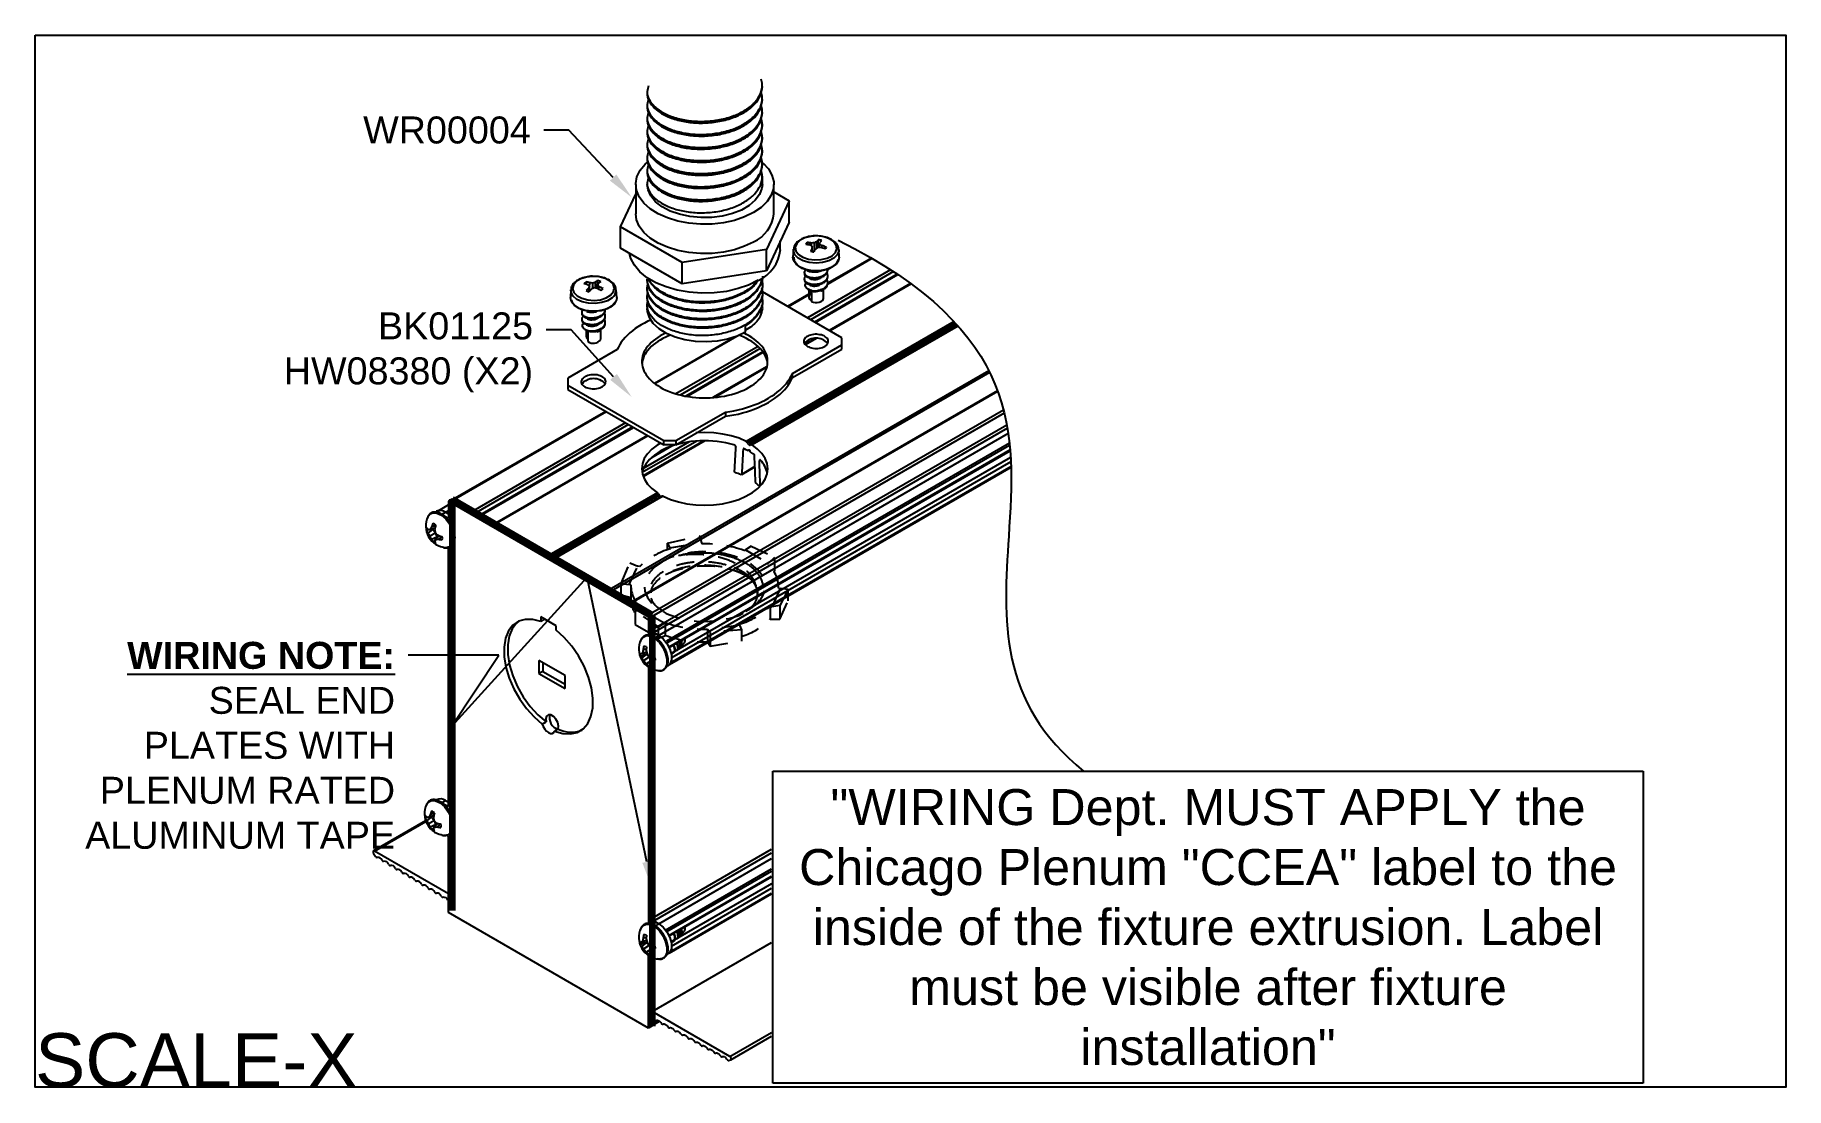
# Model space of a CAD drawing. Extents: x 0 to 12.2, y -7.3 to 0.
import ezdxf
from ezdxf import colors
from ezdxf.entities.mleader import LeaderData, LeaderLine
from ezdxf.math import Vec2, Vec3

# ---------------------------------------------------------------- set-up
doc = ezdxf.new("R2010")
doc.units = 0
doc.header["$LTSCALE"] = 0.5
doc.header["$MEASUREMENT"] = 0
doc.linetypes.add('HIDDEN', pattern=[0.375, 0.25, -0.125])
for name, color, linetype in [('End Cap', 92, 'CONTINUOUS'), ('FAB DWG', 221, 'CONTINUOUS'), ('Hardware', 242, 'CONTINUOUS'), ('Housing', 150, 'CONTINUOUS')]:
    doc.layers.add(name, color=color, linetype=linetype)
doc.layers.add('Text-Unprinted', color=131, linetype='CONTINUOUS', plot=False)
doc.styles.add('LSAD_Standard', font='arial.ttf')

msp = doc.modelspace()

# ---------------------------------------------------------------- texts
at = {"layer": 'FAB DWG', "transparency": 16777216, "insert": (8.151, -5.239), "char_height": 0.25, "width": 5.79839, "attachment_point": 2, "style": 'LSAD_Standard', "bg_fill": 16, "box_fill_scale": 1.5, "bg_fill_color": 256, "bg_fill_transparency": 0}
msp.add_mtext('"WIRING Dept. MUST APPLY the Chicago Plenum "CCEA" label to the inside of the fixture extrusion. Label must be visible after fixture installation"', dxfattribs=at)
at = {"layer": 'Text-Unprinted', "ltscale": 0.5, "transparency": 16777216, "style": 'LSAD_Standard'}
msp.add_attdef('SCALE-X', (0, -7.31), 'XEffectiveScaleFactor', height=0.375, dxfattribs=at)

# ---------------------------------------------------------------- linework, layer by layer
at = {"layer": 'End Cap', "transparency": 16777216}
for p, q in [((2.898, -3.225), (2.873, -3.239)), ((2.873, -3.239), (2.873, -3.357)), ((2.873, -3.239), (4.263, -4.042)), ((4.289, -4.028), (2.898, -3.225)), ((2.79, -3.31), (2.783, -3.314)), ((2.829, -3.33), (2.853, -3.316)), ((2.843, -3.34), (2.873, -3.357)), ((2.853, -3.316), (2.873, -3.327)), ((2.873, -3.562), (2.87, -3.561)), ((2.873, -5.36), (2.873, -3.562)), ((3.621, -4.105), (3.515, -4.043)), ((3.515, -4.043), (3.515, -4.075)), ((3.54, -4.06), (3.515, -4.075)), ((3.54, -4.058), (3.54, -4.06)), ((3.621, -4.136), (3.621, -4.105)), ((4.263, -4.042), (4.289, -4.028)), ((4.263, -4.042), (4.263, -4.16)), ((4.289, -4.028), (4.289, -4.145)), ((4.263, -4.16), (4.289, -4.145)), ((4.263, -4.16), (4.288, -4.174)), ((4.289, -4.145), (4.334, -4.171)), ((4.31, -4.185), (4.334, -4.171)), ((3.684, -4.45), (3.502, -4.345)), ((3.502, -4.345), (3.502, -4.436)), ((3.528, -4.36), (3.528, -4.421)), ((3.528, -4.421), (3.502, -4.436)), ((3.502, -4.436), (3.684, -4.541)), ((3.528, -4.421), (3.684, -4.511)), ((4.263, -4.392), (4.263, -6.163)), ((4.289, -4.406), (4.289, -6.148)), ((4.39, -4.387), (4.397, -4.383)), ((3.525, -4.787), (3.551, -4.772)), ((3.636, -4.821), (3.61, -4.836)), ((2.79, -5.313), (2.787, -5.314)), ((2.828, -5.334), (2.853, -5.319)), ((2.831, -5.336), (2.873, -5.36)), ((2.853, -5.319), (2.873, -5.331)), ((2.873, -5.566), (2.862, -5.56)), ((2.873, -6.097), (2.873, -5.566)), ((4.263, -6.9), (2.873, -6.097)), ((4.263, -6.163), (4.289, -6.148)), ((4.263, -6.163), (4.288, -6.177)), ((4.289, -6.148), (4.334, -6.174)), ((4.31, -6.188), (4.334, -6.174)), ((4.263, -6.9), (4.263, -6.396)), ((4.289, -6.886), (4.289, -6.409)), ((4.39, -6.39), (4.397, -6.386)), ((4.289, -6.886), (4.263, -6.9))]:
    msp.add_line(p, q, dxfattribs=at)
at = {"layer": 'End Cap', "color": 1, "lineweight": 90, "transparency": 16777216}
for p, q in [((2.898, -3.225), (4.289, -4.028)), ((2.898, -3.225), (2.898, -6.083)), ((4.289, -4.028), (4.289, -6.886))]:
    msp.add_line(p, q, dxfattribs=at)
at = {"layer": 'End Cap', "ltscale": 0.5, "transparency": 16777216}
msp.add_line((3.684, -4.541), (3.684, -4.45), dxfattribs=at)
at = {"layer": 'End Cap', "transparency": 16777216, "flags": 128}
for points in [[(3.515, -4.075), (3.459, -4.06), (3.406, -4.06), (3.36, -4.073), (3.32, -4.1), (3.29, -4.14), (3.269, -4.191), (3.259, -4.252), (3.26, -4.32), (3.272, -4.392), (3.295, -4.468), (3.327, -4.542), (3.368, -4.614), (3.415, -4.68), (3.469, -4.738), (3.525, -4.787)], [(3.362, -4.072), (3.346, -4.086), (3.315, -4.125), (3.295, -4.177), (3.285, -4.237), (3.286, -4.305), (3.298, -4.378), (3.32, -4.453), (3.352, -4.528), (3.393, -4.599), (3.441, -4.666), (3.494, -4.724), (3.551, -4.772)], [(3.61, -4.836), (3.667, -4.853), (3.72, -4.856), (3.768, -4.845), (3.809, -4.821), (3.841, -4.783), (3.863, -4.734), (3.875, -4.675), (3.876, -4.608), (3.866, -4.536), (3.846, -4.461), (3.815, -4.386), (3.776, -4.314), (3.73, -4.246), (3.677, -4.186), (3.621, -4.136)], [(4.334, -4.171), (4.364, -4.195), (4.391, -4.228), (4.411, -4.267), (4.422, -4.307), (4.422, -4.342), (4.411, -4.37), (4.397, -4.383)], [(3.636, -4.821), (3.638, -4.801), (3.633, -4.777), (3.62, -4.753), (3.603, -4.734), (3.584, -4.724), (3.567, -4.723), (3.554, -4.732), (3.549, -4.749), (3.551, -4.772)], [(3.525, -4.787), (3.532, -4.805), (3.542, -4.822), (3.554, -4.836), (3.568, -4.846), (3.582, -4.852), (3.594, -4.852), (3.604, -4.846), (3.61, -4.836)], [(4.334, -6.174), (4.364, -6.198), (4.391, -6.231), (4.411, -6.27), (4.422, -6.31), (4.422, -6.346), (4.411, -6.373), (4.397, -6.386)]]:
    msp.add_lwpolyline(points, dxfattribs=at)
at = {"layer": 'End Cap', "transparency": 16777216}
for centre, radius, start, end in [((2.816, -3.363), 0.06, 52.4853, 116.2043), ((3.658, -4.743), 0.0835, 165.5817, 252.9247), ((3.725, -4.645), 0.198, 243.1267, 291.8228), ((2.816, -5.367), 0.06, 52.4853, 116.2043)]:
    msp.add_arc(centre, radius, start, end, dxfattribs=at)
at = {"layer": 'Hardware', "linetype": 'Continuous', "transparency": 16777216}
for p, q in [((4.254, -0.573), (4.254, -0.584)), ((4.254, -0.663), (4.254, -0.675)), ((5.054, -0.629), (5.054, -0.618)), ((5.054, -0.72), (5.054, -0.709)), ((4.254, -0.754), (4.254, -0.765)), ((4.254, -0.845), (4.254, -0.856)), ((5.054, -0.811), (5.054, -0.799)), ((4.254, -0.935), (4.254, -0.947)), ((5.054, -0.901), (5.054, -0.89)), ((4.174, -1.038), (4.174, -1.242)), ((4.254, -1.026), (4.254, -1.038)), ((5.054, -1.038), (5.054, -0.981)), ((5.134, -1.242), (5.134, -1.038)), ((5.134, -1.09), (5.24, -1.151)), ((4.068, -1.332), (4.174, -1.105)), ((5.24, -1.151), (5.083, -1.489)), ((5.24, -1.3), (5.24, -1.151)), ((4.497, -1.58), (4.068, -1.332)), ((4.068, -1.481), (4.068, -1.332)), ((5.24, -1.3), (5.083, -1.638)), ((5.179, -1.49), (5.179, -1.43)), ((5.37, -1.457), (5.365, -1.442)), ((5.395, -1.464), (5.395, -1.445)), ((5.418, -1.495), (5.416, -1.444)), ((5.435, -1.478), (5.43, -1.437)), ((5.44, -1.476), (5.443, -1.423)), ((5.45, -1.476), (5.454, -1.442)), ((5.452, -1.476), (5.454, -1.453)), ((4.497, -1.728), (4.068, -1.481)), ((5.083, -1.489), (4.497, -1.58)), ((4.497, -1.728), (4.497, -1.58)), ((5.083, -1.638), (5.083, -1.489)), ((5.27, -1.491), (5.267, -1.543)), ((5.27, -1.491), (5.27, -1.488)), ((5.406, -1.505), (5.401, -1.467)), ((5.404, -1.504), (5.401, -1.479)), ((5.468, -1.479), (5.469, -1.462)), ((5.495, -1.482), (5.499, -1.473)), ((5.588, -1.543), (5.585, -1.491)), ((5.585, -1.491), (5.585, -1.493)), ((4.254, -1.697), (4.254, -1.704)), ((5.083, -1.638), (4.497, -1.728)), ((5.345, -1.649), (5.345, -1.655)), ((5.345, -1.695), (5.345, -1.7)), ((5.397, -1.645), (5.397, -1.639)), ((5.397, -1.69), (5.397, -1.685)), ((5.509, -1.632), (5.509, -1.627)), ((5.509, -1.678), (5.509, -1.672)), ((3.723, -1.771), (3.72, -1.823)), ((3.832, -1.732), (3.828, -1.716)), ((3.851, -1.783), (3.848, -1.756)), ((3.856, -1.777), (3.852, -1.744)), ((3.853, -1.754), (3.855, -1.722)), ((3.876, -1.761), (3.875, -1.724)), ((3.896, -1.759), (3.892, -1.718)), ((3.904, -1.76), (3.911, -1.706)), ((3.906, -1.76), (3.909, -1.737)), ((3.919, -1.766), (3.921, -1.748)), ((4.042, -1.823), (4.038, -1.771)), ((4.254, -1.755), (4.254, -1.762)), ((4.254, -1.813), (4.254, -1.821)), ((5.054, -1.733), (5.054, -1.726)), ((5.054, -1.791), (5.054, -1.784)), ((5.371, -1.766), (5.387, -1.775)), ((5.377, -1.769), (5.377, -1.83)), ((5.396, -1.784), (5.396, -1.853)), ((5.397, -1.736), (5.397, -1.73)), ((5.471, -1.772), (5.462, -1.779)), ((5.462, -1.779), (5.462, -1.776)), ((5.478, -1.83), (5.478, -1.766)), ((5.509, -1.723), (5.509, -1.717)), ((3.799, -1.929), (3.799, -1.934)), ((4.254, -1.872), (4.254, -1.901)), ((5.048, -1.875), (5.054, -1.9)), ((5.054, -1.85), (5.054, -1.842)), ((5.377, -1.83), (5.377, -1.831)), ((5.377, -1.831), (5.396, -1.841)), ((3.799, -1.974), (3.799, -1.98)), ((3.824, -2.046), (3.837, -2.054)), ((3.83, -2.05), (3.83, -2.093)), ((3.835, -1.966), (3.835, -1.961)), ((3.835, -2.012), (3.835, -2.006)), ((3.841, -2.061), (3.841, -2.129)), ((3.906, -2.06), (3.919, -2.052)), ((3.906, -2.063), (3.916, -2.058)), ((3.917, -2.058), (3.906, -2.063)), ((3.906, -2.063), (3.906, -2.06)), ((3.916, -2.058), (3.919, -2.057)), ((3.931, -2.093), (3.931, -2.047)), ((3.963, -1.957), (3.963, -1.951)), ((3.963, -2.002), (3.963, -1.997)), ((4.937, -2.064), (4.937, -2.02)), ((3.831, -2.105), (3.841, -2.112))]:
    msp.add_line(p, q, dxfattribs=at)
at = {"layer": 'Hardware', "transparency": 16777216}
for p, q in [((5.606, -2.104), (5.054, -1.785)), ((4.046, -2.186), (3.702, -2.384)), ((5.263, -2.351), (5.606, -2.153)), ((5.263, -2.38), (5.606, -2.182)), ((5.606, -2.153), (5.606, -2.104)), ((5.606, -2.182), (5.606, -2.153)), ((3.702, -2.384), (3.702, -2.433)), ((3.702, -2.433), (4.369, -2.818)), ((3.702, -2.433), (3.702, -2.463)), ((5.263, -2.38), (5.263, -2.351)), ((3.702, -2.463), (4.369, -2.847)), ((4.453, -2.818), (4.797, -2.62)), ((4.453, -2.847), (4.797, -2.649)), ((4.797, -2.62), (4.797, -2.649)), ((4.369, -2.818), (4.453, -2.818)), ((4.369, -2.847), (4.369, -2.818)), ((4.453, -2.847), (4.369, -2.847)), ((4.453, -2.818), (4.453, -2.847)), ((2.739, -3.436), (2.719, -3.443)), ((2.762, -3.436), (2.729, -3.46)), ((2.779, -3.426), (2.743, -3.437)), ((2.782, -3.46), (2.743, -3.482)), ((2.784, -3.408), (2.755, -3.419)), ((2.792, -3.489), (2.755, -3.505)), ((2.756, -3.433), (2.762, -3.436)), ((2.762, -3.436), (2.781, -3.457)), ((2.809, -3.479), (2.782, -3.505)), ((2.784, -3.462), (2.792, -3.489)), ((2.792, -3.489), (2.792, -3.495)), ((2.827, -3.484), (2.803, -3.503)), ((4.475, -4.265), (4.482, -4.257)), ((4.49, -4.248), (4.512, -4.223)), ((4.505, -4.207), (4.503, -4.2)), ((4.503, -4.201), (4.505, -4.207)), ((4.517, -4.194), (4.516, -4.192)), ((4.238, -4.303), (4.206, -4.319)), ((4.243, -4.29), (4.208, -4.301)), ((4.246, -4.305), (4.215, -4.33)), ((4.25, -4.287), (4.219, -4.297)), ((4.248, -4.264), (4.226, -4.274)), ((4.269, -4.321), (4.23, -4.346)), ((4.238, -4.303), (4.246, -4.305)), ((4.25, -4.287), (4.243, -4.29)), ((4.246, -4.305), (4.269, -4.321)), ((4.268, -4.358), (4.247, -4.369)), ((4.271, -4.377), (4.262, -4.387)), ((4.297, -4.328), (4.268, -4.355)), ((4.269, -4.321), (4.28, -4.343)), ((4.309, -4.327), (4.286, -4.347)), ((4.297, -4.328), (4.308, -4.324)), ((4.473, -4.267), (4.464, -4.272)), ((2.73, -5.435), (2.711, -5.442)), ((2.753, -5.435), (2.72, -5.459)), ((2.77, -5.425), (2.734, -5.436)), ((2.773, -5.459), (2.734, -5.481)), ((2.775, -5.407), (2.746, -5.418)), ((2.747, -5.432), (2.753, -5.435)), ((2.753, -5.435), (2.772, -5.456)), ((2.775, -5.461), (2.783, -5.488)), ((2.783, -5.488), (2.746, -5.504)), ((2.8, -5.478), (2.773, -5.504)), ((2.783, -5.488), (2.783, -5.494)), ((2.818, -5.483), (2.795, -5.502)), ((4.238, -6.306), (4.206, -6.322)), ((4.243, -6.293), (4.208, -6.304)), ((4.246, -6.308), (4.215, -6.333)), ((4.25, -6.29), (4.219, -6.3)), ((4.248, -6.268), (4.226, -6.277)), ((4.269, -6.324), (4.23, -6.35)), ((4.238, -6.306), (4.246, -6.308)), ((4.25, -6.291), (4.243, -6.293)), ((4.246, -6.308), (4.269, -6.324)), ((4.269, -6.324), (4.28, -6.347)), ((4.476, -6.267), (4.482, -6.26)), ((4.491, -6.251), (4.512, -6.226)), ((4.268, -6.361), (4.247, -6.372)), ((4.271, -6.381), (4.262, -6.39)), ((4.297, -6.331), (4.268, -6.359)), ((4.309, -6.33), (4.286, -6.35)), ((4.297, -6.331), (4.308, -6.327))]:
    msp.add_line(p, q, dxfattribs=at)
at = {"layer": 'Hardware', "linetype": 'HIDDEN', "transparency": 16777216}
for p, q in [((4.396, -3.531), (4.617, -3.48)), ((4.411, -3.562), (4.631, -3.528)), ((4.617, -3.48), (4.631, -3.528)), ((4.635, -3.536), (4.631, -3.528)), ((4.396, -3.531), (4.411, -3.562)), ((4.396, -3.577), (4.396, -3.531)), ((4.414, -3.57), (4.411, -3.562)), ((4.927, -3.581), (4.936, -3.576)), ((4.976, -3.552), (4.936, -3.576)), ((4.936, -3.576), (5.097, -3.669)), ((4.976, -3.552), (5.138, -3.629)), ((5.138, -3.629), (5.097, -3.669)), ((5.138, -3.629), (5.138, -3.724)), ((4.074, -3.81), (4.133, -3.666)), ((4.129, -3.818), (4.188, -3.691)), ((4.133, -3.666), (4.188, -3.691)), ((4.2, -3.693), (4.188, -3.691)), ((5.088, -3.674), (5.097, -3.669)), ((4.074, -3.81), (4.129, -3.818)), ((4.074, -3.889), (4.074, -3.81)), ((4.074, -3.889), (4.141, -3.909)), ((4.141, -3.82), (4.129, -3.818)), ((4.141, -3.831), (4.141, -3.92)), ((5.179, -3.845), (5.12, -3.972)), ((5.167, -3.843), (5.167, -3.831)), ((5.167, -3.843), (5.179, -3.845)), ((5.234, -3.853), (5.175, -3.964)), ((5.234, -3.853), (5.179, -3.845)), ((5.234, -3.932), (5.234, -3.853)), ((4.17, -4.001), (4.211, -3.994)), ((4.332, -4.111), (4.17, -4.001)), ((4.17, -4.001), (4.17, -4.096)), ((4.22, -3.989), (4.211, -3.994)), ((4.372, -4.087), (4.211, -3.994)), ((5.108, -3.97), (5.12, -3.972)), ((5.108, -3.97), (5.108, -4.058)), ((5.175, -3.964), (5.12, -3.972)), ((5.175, -4.059), (5.234, -3.932)), ((5.175, -3.964), (5.175, -4.059)), ((4.17, -4.096), (4.332, -4.19)), ((4.332, -4.111), (4.372, -4.087)), ((4.332, -4.19), (4.332, -4.111)), ((4.381, -4.082), (4.372, -4.087)), ((4.381, -4.171), (4.381, -4.082)), ((4.673, -4.127), (4.677, -4.135)), ((4.673, -4.127), (4.673, -4.216)), ((4.897, -4.1), (4.677, -4.135)), ((4.691, -4.15), (4.677, -4.135)), ((4.912, -4.132), (4.691, -4.15)), ((4.894, -4.093), (4.897, -4.1)), ((4.912, -4.132), (4.897, -4.1)), ((4.912, -4.211), (4.912, -4.132)), ((5.108, -4.058), (5.175, -4.059)), ((4.332, -4.19), (4.381, -4.171)), ((4.673, -4.216), (4.691, -4.245)), ((4.691, -4.15), (4.691, -4.245)), ((4.691, -4.245), (4.912, -4.211))]:
    msp.add_line(p, q, dxfattribs=at)
at = {"layer": 'Hardware', "linetype": 'Continuous', "transparency": 16777216, "flags": 128}
for points in [[(4.993, -1.234), (4.931, -1.264), (4.861, -1.288), (4.785, -1.304), (4.705, -1.313), (4.624, -1.314), (4.543, -1.307), (4.466, -1.293), (4.394, -1.271), (4.329, -1.242), (4.274, -1.207), (4.23, -1.168), (4.198, -1.124), (4.179, -1.079), (4.174, -1.032), (4.183, -0.985), (4.205, -0.94), (4.24, -0.897), (4.256, -0.883)], [(5.058, -0.888), (5.096, -0.929), (5.121, -0.974), (5.133, -1.02), (5.131, -1.067), (5.116, -1.113), (5.087, -1.157), (5.046, -1.198), (4.993, -1.234)], [(5.054, -1.038), (5.051, -1.065), (5.035, -1.108), (5.005, -1.148), (4.962, -1.185), (4.909, -1.216), (4.846, -1.24), (4.776, -1.258), (4.702, -1.267), (4.626, -1.268), (4.551, -1.261), (4.479, -1.245), (4.414, -1.223), (4.358, -1.193), (4.312, -1.158), (4.279, -1.118), (4.26, -1.076), (4.254, -1.038)], [(4.993, -1.438), (4.931, -1.468), (4.861, -1.492), (4.785, -1.508), (4.705, -1.517), (4.624, -1.518), (4.543, -1.511), (4.466, -1.497), (4.394, -1.475), (4.329, -1.446), (4.274, -1.411), (4.23, -1.372), (4.198, -1.329), (4.179, -1.283), (4.174, -1.242)], [(5.293, -1.449), (5.283, -1.474), (5.287, -1.5), (5.305, -1.524), (5.335, -1.544), (5.374, -1.557), (5.418, -1.563), (5.463, -1.56), (5.505, -1.55), (5.539, -1.533), (5.562, -1.51), (5.572, -1.485), (5.567, -1.459), (5.55, -1.435), (5.52, -1.415), (5.481, -1.402), (5.437, -1.396), (5.392, -1.399), (5.35, -1.409), (5.316, -1.426), (5.293, -1.449)], [(5.025, -1.704), (4.959, -1.737), (4.885, -1.762), (4.804, -1.781), (4.719, -1.791), (4.632, -1.793), (4.546, -1.787), (4.463, -1.772), (4.385, -1.75), (4.315, -1.721), (4.253, -1.686), (4.203, -1.645), (4.165, -1.6), (4.14, -1.552), (4.131, -1.517)], [(5.588, -1.543), (5.584, -1.567), (5.567, -1.593), (5.536, -1.614), (5.497, -1.63), (5.451, -1.638), (5.403, -1.638), (5.357, -1.63), (5.317, -1.614), (5.288, -1.592), (5.27, -1.566), (5.267, -1.543)], [(5.574, -1.528), (5.55, -1.551), (5.516, -1.57), (5.473, -1.581), (5.427, -1.585), (5.38, -1.581), (5.338, -1.569), (5.304, -1.551), (5.28, -1.527), (5.27, -1.5), (5.27, -1.491)], [(5.58, -1.557), (5.58, -1.559), (5.57, -1.586), (5.545, -1.609), (5.509, -1.628), (5.465, -1.638), (5.418, -1.641), (5.371, -1.635), (5.33, -1.621), (5.298, -1.6), (5.279, -1.575), (5.275, -1.547), (5.275, -1.544)], [(5.585, -1.493), (5.585, -1.501), (5.574, -1.528)], [(3.761, -1.713), (3.742, -1.737), (3.736, -1.763), (3.745, -1.789), (3.767, -1.811), (3.8, -1.829), (3.841, -1.84), (3.885, -1.844), (3.93, -1.839), (3.969, -1.826), (4, -1.807), (4.019, -1.783), (4.025, -1.758), (4.017, -1.732), (3.995, -1.709), (3.962, -1.691), (3.921, -1.68), (3.876, -1.677), (3.832, -1.682), (3.792, -1.694), (3.761, -1.713)], [(4.042, -1.823), (4.04, -1.84), (4.026, -1.867), (3.999, -1.89), (3.962, -1.907), (3.917, -1.917), (3.869, -1.919), (3.822, -1.913), (3.781, -1.899), (3.748, -1.879), (3.727, -1.854), (3.72, -1.827), (3.72, -1.823)], [(4.011, -1.826), (3.979, -1.846), (3.939, -1.859), (3.893, -1.865), (3.846, -1.864), (3.802, -1.854), (3.765, -1.837), (3.739, -1.814), (3.725, -1.789), (3.723, -1.77)], [(4.029, -1.854), (4.028, -1.858), (4.007, -1.883), (3.975, -1.903), (3.933, -1.917), (3.886, -1.922), (3.838, -1.918), (3.795, -1.907), (3.76, -1.888), (3.737, -1.864), (3.728, -1.84)], [(4.937, -2.064), (4.879, -2.092), (4.812, -2.113), (4.74, -2.126), (4.665, -2.132), (4.589, -2.129), (4.516, -2.118), (4.448, -2.099), (4.387, -2.073), (4.336, -2.041), (4.296, -2.004), (4.269, -1.963), (4.255, -1.92), (4.254, -1.901)], [(5.396, -1.853), (5.408, -1.857), (5.422, -1.859), (5.436, -1.859), (5.45, -1.856), (5.462, -1.852), (5.471, -1.845), (5.477, -1.837), (5.478, -1.83)]]:
    msp.add_lwpolyline(points, dxfattribs=at)
at = {"layer": 'Hardware', "transparency": 16777216, "flags": 128}
for points in [[(4.28, -1.98), (4.259, -1.989), (4.235, -2.001), (4.212, -2.013), (4.19, -2.027), (4.17, -2.04), (4.151, -2.055), (4.133, -2.07), (4.116, -2.085), (4.1, -2.101), (4.087, -2.117), (4.074, -2.134), (4.063, -2.151), (4.054, -2.168), (4.046, -2.186)], [(4.383, -2.07), (4.383, -2.07), (4.363, -2.08), (4.345, -2.09), (4.327, -2.101), (4.311, -2.112), (4.296, -2.124), (4.282, -2.136), (4.269, -2.149), (4.258, -2.162), (4.247, -2.175), (4.239, -2.189), (4.231, -2.203), (4.226, -2.217), (4.221, -2.232), (4.218, -2.246), (4.217, -2.261), (4.217, -2.276), (4.218, -2.291), (4.221, -2.305), (4.226, -2.32), (4.231, -2.334), (4.239, -2.348), (4.247, -2.362), (4.258, -2.375), (4.269, -2.388), (4.282, -2.401), (4.296, -2.413), (4.311, -2.425), (4.327, -2.436), (4.345, -2.447)], [(4.417, -2.086), (4.403, -2.091), (4.383, -2.1), (4.363, -2.109), (4.345, -2.119), (4.327, -2.13), (4.311, -2.141), (4.296, -2.153), (4.282, -2.165), (4.269, -2.178), (4.258, -2.191), (4.247, -2.205), (4.239, -2.218), (4.231, -2.232), (4.226, -2.247), (4.221, -2.261), (4.218, -2.276), (4.217, -2.283)], [(4.345, -2.447), (4.363, -2.457), (4.383, -2.467), (4.403, -2.475), (4.424, -2.483), (4.446, -2.491), (4.469, -2.497), (4.493, -2.503), (4.516, -2.508), (4.541, -2.512), (4.566, -2.516), (4.591, -2.518), (4.616, -2.52), (4.641, -2.521), (4.667, -2.521), (4.692, -2.52), (4.717, -2.518), (4.743, -2.516), (4.767, -2.512), (4.792, -2.508), (4.816, -2.503), (4.839, -2.497), (4.862, -2.491), (4.884, -2.483), (4.905, -2.475), (4.925, -2.467), (4.945, -2.457), (4.963, -2.447), (4.981, -2.436), (4.997, -2.425), (5.012, -2.413), (5.026, -2.401), (5.039, -2.388), (5.051, -2.375), (5.061, -2.362), (5.069, -2.348), (5.077, -2.334), (5.083, -2.32), (5.087, -2.305), (5.09, -2.291), (5.091, -2.276), (5.091, -2.261), (5.09, -2.246), (5.087, -2.232), (5.083, -2.217), (5.077, -2.203), (5.069, -2.189), (5.061, -2.175), (5.051, -2.162), (5.039, -2.149), (5.026, -2.136), (5.012, -2.124), (4.997, -2.112), (4.981, -2.101), (4.963, -2.09), (4.945, -2.08), (4.925, -2.07), (4.924, -2.07)], [(5.091, -2.283), (5.09, -2.276), (5.087, -2.261), (5.083, -2.247), (5.077, -2.232), (5.069, -2.218), (5.061, -2.205), (5.051, -2.191), (5.039, -2.178), (5.026, -2.165), (5.012, -2.153), (4.997, -2.141), (4.981, -2.13), (4.963, -2.119), (4.945, -2.109), (4.925, -2.1), (4.905, -2.091), (4.891, -2.086)], [(5.367, -2.163), (5.376, -2.167), (5.385, -2.171), (5.396, -2.174), (5.406, -2.176), (5.418, -2.177), (5.429, -2.177), (5.44, -2.177), (5.451, -2.175), (5.462, -2.173), (5.472, -2.17), (5.481, -2.166), (5.49, -2.162), (5.497, -2.157), (5.503, -2.151), (5.507, -2.145), (5.51, -2.139), (5.512, -2.132), (5.512, -2.126), (5.511, -2.119), (5.508, -2.113), (5.504, -2.107), (5.498, -2.101), (5.491, -2.096), (5.483, -2.091), (5.474, -2.087), (5.465, -2.084), (5.454, -2.082), (5.443, -2.08), (5.432, -2.079), (5.42, -2.079), (5.409, -2.08), (5.398, -2.082), (5.388, -2.085), (5.378, -2.088), (5.369, -2.092), (5.362, -2.097), (5.355, -2.102), (5.35, -2.108), (5.346, -2.114), (5.343, -2.121), (5.342, -2.127), (5.343, -2.134), (5.345, -2.14), (5.349, -2.147), (5.354, -2.152), (5.36, -2.158), (5.367, -2.163)], [(3.821, -2.444), (3.829, -2.448), (3.839, -2.451), (3.849, -2.454), (3.86, -2.456), (3.871, -2.458), (3.882, -2.458), (3.893, -2.457), (3.904, -2.456), (3.915, -2.454), (3.925, -2.451), (3.934, -2.447), (3.943, -2.442), (3.95, -2.437), (3.956, -2.432), (3.96, -2.426), (3.964, -2.419), (3.965, -2.413), (3.966, -2.406), (3.964, -2.4), (3.961, -2.394), (3.957, -2.387), (3.952, -2.382), (3.945, -2.377), (3.937, -2.372), (3.928, -2.368), (3.918, -2.365), (3.907, -2.362), (3.896, -2.361), (3.885, -2.36), (3.874, -2.36), (3.862, -2.361), (3.851, -2.363), (3.841, -2.365), (3.831, -2.369), (3.823, -2.373), (3.815, -2.378), (3.808, -2.383), (3.803, -2.389), (3.799, -2.395), (3.797, -2.401), (3.796, -2.408), (3.796, -2.415), (3.798, -2.421), (3.802, -2.427), (3.807, -2.433), (3.813, -2.439), (3.821, -2.444)], [(4.797, -2.62), (4.827, -2.615), (4.857, -2.61), (4.887, -2.603), (4.916, -2.596), (4.944, -2.588), (4.972, -2.579), (4.998, -2.57), (5.024, -2.559), (5.049, -2.548), (5.073, -2.536), (5.096, -2.524), (5.118, -2.51), (5.138, -2.497), (5.158, -2.482), (5.176, -2.467), (5.192, -2.452), (5.208, -2.436), (5.222, -2.42), (5.234, -2.403), (5.245, -2.386), (5.255, -2.369), (5.263, -2.351)], [(4.797, -2.649), (4.827, -2.644), (4.857, -2.639), (4.887, -2.633), (4.916, -2.625), (4.944, -2.617), (4.972, -2.609), (4.998, -2.599), (5.024, -2.588), (5.049, -2.577), (5.073, -2.565), (5.096, -2.553), (5.118, -2.54), (5.138, -2.526), (5.158, -2.512), (5.176, -2.497), (5.192, -2.481), (5.208, -2.465), (5.222, -2.449), (5.234, -2.432), (5.245, -2.415), (5.255, -2.398), (5.263, -2.38)], [(2.73, -3.345), (2.741, -3.33), (2.764, -3.319), (2.793, -3.321), (2.824, -3.336), (2.854, -3.362), (2.88, -3.397), (2.899, -3.436), (2.909, -3.476), (2.909, -3.512), (2.899, -3.54), (2.88, -3.557), (2.854, -3.562), (2.853, -3.562)], [(4.21, -4.202), (4.225, -4.183), (4.249, -4.173), (4.278, -4.177), (4.309, -4.194), (4.339, -4.221), (4.364, -4.257), (4.382, -4.297), (4.391, -4.336), (4.39, -4.371), (4.378, -4.398), (4.358, -4.414), (4.334, -4.417)], [(2.721, -5.344), (2.732, -5.329), (2.755, -5.318), (2.784, -5.32), (2.815, -5.335), (2.845, -5.361), (2.871, -5.396), (2.89, -5.435), (2.9, -5.475), (2.9, -5.511), (2.89, -5.539), (2.871, -5.556), (2.845, -5.561), (2.844, -5.561)], [(4.21, -6.205), (4.225, -6.186), (4.249, -6.177), (4.278, -6.18), (4.309, -6.197), (4.339, -6.224), (4.364, -6.26), (4.382, -6.3), (4.391, -6.339), (4.39, -6.374), (4.378, -6.401), (4.358, -6.417), (4.334, -6.42)]]:
    msp.add_lwpolyline(points, dxfattribs=at)
at = {"layer": 'Hardware', "linetype": 'HIDDEN', "transparency": 16777216, "flags": 128}
msp.add_lwpolyline([(4.357, -3.66), (4.308, -3.694), (4.27, -3.734), (4.245, -3.776), (4.234, -3.82), (4.238, -3.865), (4.256, -3.909), (4.287, -3.949), (4.331, -3.986), (4.386, -4.018), (4.45, -4.043), (4.521, -4.061), (4.596, -4.072), (4.673, -4.074), (4.75, -4.067), (4.824, -4.053), (4.891, -4.032), (4.951, -4.003), (5.001, -3.968), (5.038, -3.929), (5.063, -3.887), (5.074, -3.843), (5.07, -3.798), (5.052, -3.754), (5.021, -3.713), (4.977, -3.677), (4.922, -3.645), (4.858, -3.62), (4.788, -3.602), (4.712, -3.591), (4.635, -3.589), (4.558, -3.595), (4.484, -3.61), (4.417, -3.631), (4.357, -3.66)], dxfattribs=at)
at = {"layer": 'Hardware', "linetype": 'Continuous', "transparency": 16777216}
for centre, radius, start, end in [((4.893, -1.217), 0.242, 294.4756, 354.2042), ((5.389, -1.468), 0.0353, 132.3475, 158.5244), ((5.312, -1.935), 0.482, 81.2332, 84.8445), ((5.336, -1.863), 0.422, 81.9363, 86.0986), ((5.204, -1.835), 0.418, 61.8659, 64.132), ((5.431, -1.933), 0.489, 91.7836, 94.2055), ((5.581, -1.739), 0.338, 116.4935, 119.2666), ((5.597, -1.574), 0.215, 135.5648, 140.5305), ((5.43, -1.532), 0.11, 70.9362, 83.2026), ((5.693, -1.628), 0.303, 138.6944, 142.1461), ((4.542, -1.481), 0.912, 1.7307, 2.4257), ((5.253, -1.791), 0.393, 56.7431, 59.271), ((4.915, -1.463), 0.266, 294.6119, 354.068), ((5.802, -1.714), 0.464, 149.661, 152.6363), ((5.425, -1.397), 0.11, 250.9362, 263.2026), ((7.458, -1.408), 2.058, 181.6246, 181.9799), ((6.036, -1.864), 0.72, 148.2239, 150.1625), ((5.697, -1.89), 0.488, 121.8616, 123.8829), ((5.432, -2.041), 0.566, 87.2451, 89.3357), ((5.293, -2.023), 0.572, 69.8216, 73.0431), ((5.323, -1.92), 0.48, 68.5062, 72.325), ((5.466, -1.46), 0.0353, 312.3475, 338.5244), ((3.853, -1.76), 0.0509, 120.1614, 140.6643), ((3.718, -2.132), 0.415, 72.8977, 76.7189), ((3.753, -2.069), 0.362, 73.7075, 78.1583), ((4.147, -2.053), 0.421, 135.2523, 138.8285), ((3.872, -1.697), 0.0889, 241.5677, 255.6813), ((3.606, -2.035), 0.381, 49.8473, 52.0251), ((4.318, -1.902), 0.492, 161.2957, 162.8278), ((4.265, -2.173), 0.569, 134.0885, 136.7658), ((3.83, -2.193), 0.472, 84.546, 87.0095), ((4.08, -2.238), 0.519, 111.9767, 114.0506), ((4.006, -2.096), 0.394, 106.7726, 109.4165), ((3.808, -2.317), 0.565, 80.0056, 82.0817), ((4.037, -1.924), 0.252, 120.0152, 125.057), ((3.667, -2.265), 0.558, 61.4535, 64.5917), ((4.588, -1.985), 0.723, 159.0165, 159.9332), ((3.663, -2.005), 0.364, 44.8725, 47.3341), ((3.889, -1.792), 0.0889, 61.5677, 75.6813), ((4.096, -1.975), 0.308, 122.241, 126.2718), ((3.72, -2.156), 0.455, 59.9475, 63.7668), ((3.908, -1.73), 0.0509, 300.1614, 320.6643), ((3.974, -1.773), 0.0641, 305.2575, 1.9159), ((5.427, -1.641), 0.138, 257.8098, 283.5967), ((5.44, -1.699), 0.0801, 285.4212, 292.7995), ((3.881, -1.927), 0.133, 250.2341, 276.6872), ((3.893, -1.964), 0.0966, 277.6897, 284.2033), ((3.879, -2.077), 0.0647, 234.0293, 322.4586)]:
    msp.add_arc(centre, radius, start, end, dxfattribs=at)
at = {"layer": 'Hardware', "transparency": 16777216}
for centre, radius, start, end in [((5.427, -2.214), 0.108, 41.3174, 138.6826), ((3.881, -2.495), 0.108, 41.3174, 138.6826), ((2.866, -3.411), 0.151, 154.7008, 265.2938), ((2.938, -3.479), 0.192, 153.8836, 161.8938), ((2.738, -3.464), 0.0746, 51.1806, 68.8248), ((3.067, -3.495), 0.297, 162.4504, 167.78), ((2.777, -3.391), 0.0644, 207.294, 222.063), ((2.793, -3.432), 0.0746, 171.1794, 188.8206), ((2.789, -3.416), 0.0742, 201.2615, 216.3895), ((2.757, -3.342), 0.0964, 253.2757, 261.8218), ((2.853, -3.396), 0.139, 207.4879, 218.1386), ((2.887, -3.519), 0.166, 143.0124, 150.4521), ((2.872, -3.43), 0.139, 201.8619, 212.512), ((2.823, -3.475), 0.0743, 203.6114, 218.7372), ((2.812, -3.464), 0.0746, 231.1806, 248.8248), ((3, -3.411), 0.224, 185.4463, 192.5419), ((2.871, -3.541), 0.0964, 158.1864, 166.735), ((2.839, -3.499), 0.0645, 197.9392, 212.7056), ((2.933, -3.295), 0.224, 227.4587, 234.5541), ((2.783, -3.339), 0.166, 269.5543, 276.9926), ((2.894, -3.195), 0.297, 252.2217, 257.5505), ((2.843, -3.315), 0.192, 258.1085, 266.1181), ((2.756, -3.496), 0.0746, 351.1794, 8.8206), ((4.347, -4.266), 0.151, 154.7008, 265.2938), ((4.405, -4.292), 0.18, 165.3364, 174.2544), ((4.23, -4.293), 0.0467, 64.6064, 88.7727), ((4.495, -4.283), 0.248, 172.5763, 179.1286), ((4.487, -4.205), 0.0312, 323.2281, 19.9777), ((4.224, -4.275), 0.0304, 218.8533, 239.5416), ((4.306, -4.283), 0.107, 185.6133, 199.4921), ((4.241, -4.299), 0.0401, 209.4298, 229.9522), ((4.458, -4.959), 0.704, 109.7998, 110.7554), ((4.301, -4.264), 0.109, 217.4568, 229.4038), ((4.368, -4.326), 0.151, 159.7244, 168.7667), ((4.367, -4.262), 0.161, 211.6372, 221.5465), ((4.323, -4.276), 0.0897, 190.6804, 197.4759), ((4.339, -4.308), 0.11, 213.4735, 225.8343), ((4.455, -4.224), 0.214, 195.0024, 202.5129), ((4.375, -4.11), 0.229, 238.9967, 245.5368), ((4.151, -4.072), 0.306, 292.5004, 296.3013), ((4.376, -4.359), 0.108, 178.2217, 188.1245), ((4.363, -4.321), 0.108, 209.1337, 220.5386), ((4.31, -3.893), 0.426, 265.9379, 269.484), ((4.274, -4.118), 0.23, 273.0855, 279.4804), ((4.205, -4.354), 0.107, 5.6133, 19.4921), ((4.282, -4.345), 0.0467, 244.6064, 268.7727), ((2.857, -5.41), 0.151, 154.7008, 265.2938), ((2.784, -5.431), 0.0746, 171.1794, 188.8206), ((2.768, -5.39), 0.0644, 207.294, 222.063), ((2.78, -5.415), 0.0742, 201.2615, 216.3895), ((2.748, -5.341), 0.0964, 253.2757, 261.8218), ((2.844, -5.395), 0.139, 207.4879, 218.1386), ((2.879, -5.518), 0.166, 143.0124, 150.4521), ((2.929, -5.478), 0.192, 153.8836, 161.8938), ((2.729, -5.463), 0.0746, 51.1806, 68.8248), ((3.059, -5.494), 0.297, 162.4504, 167.78), ((2.991, -5.41), 0.224, 185.4463, 192.5419), ((2.924, -5.294), 0.224, 227.4587, 234.5541), ((2.863, -5.429), 0.139, 201.8619, 212.512), ((2.814, -5.474), 0.0743, 203.6114, 218.7372), ((2.803, -5.463), 0.0746, 231.1806, 248.8248), ((2.862, -5.539), 0.0964, 158.1864, 166.735), ((2.83, -5.497), 0.0645, 197.9392, 212.7056), ((2.774, -5.337), 0.166, 269.5543, 276.9926), ((2.885, -5.193), 0.297, 252.2217, 257.5505), ((2.834, -5.314), 0.192, 258.1085, 266.1181), ((2.747, -5.495), 0.0746, 351.1794, 8.8206), ((4.347, -6.27), 0.151, 154.7008, 265.2938), ((4.484, -6.207), 0.0343, 325.7701, 19.4427), ((4.224, -6.278), 0.0304, 218.8533, 239.5416), ((4.306, -6.287), 0.107, 185.6133, 199.4921), ((4.241, -6.303), 0.0401, 209.4298, 229.9522), ((4.458, -6.962), 0.704, 109.7998, 110.7554), ((4.368, -6.33), 0.151, 159.7244, 168.7667), ((4.405, -6.295), 0.18, 165.3364, 174.2544), ((4.23, -6.296), 0.0467, 64.6064, 88.7727), ((4.323, -6.279), 0.0897, 190.6804, 197.4759), ((4.495, -6.286), 0.248, 172.5763, 179.1286), ((4.455, -6.227), 0.214, 195.0024, 202.5129), ((4.375, -6.113), 0.229, 238.9967, 245.5368), ((4.31, -5.896), 0.426, 265.9379, 269.484), ((4.205, -6.358), 0.107, 5.6133, 19.4921), ((4.301, -6.267), 0.109, 217.4568, 229.4038), ((4.367, -6.265), 0.161, 211.6372, 221.5465), ((4.339, -6.311), 0.11, 213.4735, 225.8343), ((4.282, -6.348), 0.0467, 244.6064, 268.7727), ((4.151, -6.075), 0.306, 292.5004, 296.3013), ((4.376, -6.362), 0.108, 178.2217, 188.1245), ((4.363, -6.325), 0.108, 209.1337, 220.5386), ((4.274, -6.121), 0.23, 273.0855, 279.4804)]:
    msp.add_arc(centre, radius, start, end, dxfattribs=at)
at = {"layer": 'Hardware', "linetype": 'HIDDEN', "transparency": 16777216}
for centre, radius, start, end in [((4.539, -4.032), 0.478, 105.0262, 134.9685), ((4.646, -4.247), 0.652, 95.5036, 105.5604), ((4.658, -4.351), 0.816, 70.757, 91.6569), ((4.655, -4.334), 0.645, 63.9618, 117.4799), ((4.954, -3.839), 0.213, 358.9744, 50.8225), ((4.354, -3.824), 0.213, 178.9744, 230.8225), ((4.326, -3.919), 0.185, 180.4921, 209.9306), ((4.77, -3.631), 0.478, 285.0262, 314.9685), ((4.65, -3.312), 0.816, 250.757, 271.6569), ((4.776, -3.728), 0.469, 287.0655, 315.1092), ((4.65, -3.401), 0.816, 250.757, 271.6569)]:
    msp.add_arc(centre, radius, start, end, dxfattribs=at)
at = {"layer": 'Hardware', "linetype": 'Continuous', "transparency": 16777216}
for centre, major_axis, ratio, start_param, end_param in [((5.427, -1.853), (-0.0217, 0.0742), 0.616927, 0.236759, 1.093616), ((3.881, -2.134), (-0.0354, 0.0761), 0.475526, 0.121253, 0.978109), ((3.881, -2.134), (0.018, 0.131), 0.360292, 4.899442, 5.081972)]:
    msp.add_ellipse(centre, major_axis=major_axis, ratio=ratio, start_param=start_param, end_param=end_param, dxfattribs=at)
for points, knots in [([(4.254, -0.402), (4.254, -0.403), (4.25, -0.421), (4.265, -0.459), (4.303, -0.512), (4.368, -0.556), (4.452, -0.59), (4.549, -0.609), (4.653, -0.614), (4.759, -0.602), (4.857, -0.574), (4.94, -0.534), (5.004, -0.482), (5.046, -0.422), (5.051, -0.379), (5.054, -0.357)], [0, 0, 0, 0, 0.001444, 0.083328, 0.165211, 0.249994, 0.334778, 0.416661, 0.498544, 0.583328, 0.668111, 0.749994, 0.831877, 0.916661, 1, 1, 1, 1]), ([(4.264, -0.352), (4.259, -0.365), (4.249, -0.397), (4.264, -0.448), (4.303, -0.5), (4.368, -0.545), (4.452, -0.578), (4.549, -0.598), (4.653, -0.602), (4.759, -0.59), (4.857, -0.563), (4.94, -0.522), (5.004, -0.471), (5.044, -0.41), (5.059, -0.353), (5.049, -0.319), (5.046, -0.306)], [0, 0, 0, 0, 0.054093, 0.127778, 0.201463, 0.277758, 0.354053, 0.427738, 0.501423, 0.577718, 0.654013, 0.727698, 0.801383, 0.877678, 0.953973, 1, 1, 1, 1]), ([(4.254, -0.493), (4.254, -0.494), (4.25, -0.512), (4.265, -0.55), (4.303, -0.602), (4.368, -0.647), (4.452, -0.68), (4.549, -0.7), (4.653, -0.704), (4.759, -0.693), (4.857, -0.665), (4.94, -0.624), (5.004, -0.573), (5.046, -0.513), (5.051, -0.469), (5.054, -0.448)], [0, 0, 0, 0, 0.001444, 0.083328, 0.165211, 0.249994, 0.334778, 0.416661, 0.498544, 0.583328, 0.668111, 0.749994, 0.831877, 0.916661, 1, 1, 1, 1]), ([(4.264, -0.443), (4.259, -0.456), (4.249, -0.488), (4.264, -0.539), (4.303, -0.591), (4.368, -0.636), (4.452, -0.669), (4.549, -0.689), (4.653, -0.693), (4.759, -0.681), (4.857, -0.654), (4.94, -0.613), (5.004, -0.561), (5.044, -0.501), (5.059, -0.444), (5.049, -0.409), (5.046, -0.396)], [0, 0, 0, 0, 0.054093, 0.127778, 0.201463, 0.277758, 0.354053, 0.427738, 0.501423, 0.577718, 0.654013, 0.727698, 0.801383, 0.877678, 0.953973, 1, 1, 1, 1]), ([(4.254, -0.584), (4.254, -0.584), (4.25, -0.603), (4.265, -0.641), (4.303, -0.693), (4.368, -0.738), (4.452, -0.771), (4.549, -0.791), (4.653, -0.795), (4.759, -0.783), (4.857, -0.756), (4.94, -0.715), (5.004, -0.664), (5.046, -0.603), (5.051, -0.56), (5.054, -0.539)], [0, 0, 0, 0, 0.001444, 0.083328, 0.165211, 0.249994, 0.334778, 0.416661, 0.498544, 0.583328, 0.668111, 0.749994, 0.831877, 0.916661, 1, 1, 1, 1]), ([(4.264, -0.533), (4.259, -0.547), (4.249, -0.578), (4.264, -0.629), (4.303, -0.682), (4.368, -0.727), (4.452, -0.76), (4.549, -0.779), (4.653, -0.784), (4.759, -0.772), (4.857, -0.744), (4.94, -0.704), (5.004, -0.652), (5.044, -0.592), (5.059, -0.534), (5.049, -0.5), (5.046, -0.487)], [0, 0, 0, 0, 0.054093, 0.127778, 0.201463, 0.277758, 0.354053, 0.427738, 0.501423, 0.577718, 0.654013, 0.727698, 0.801383, 0.877678, 0.953973, 1, 1, 1, 1]), ([(4.264, -0.624), (4.259, -0.637), (4.249, -0.669), (4.264, -0.72), (4.303, -0.773), (4.368, -0.817), (4.452, -0.851), (4.549, -0.87), (4.653, -0.875), (4.759, -0.863), (4.857, -0.835), (4.94, -0.795), (5.004, -0.743), (5.044, -0.682), (5.059, -0.625), (5.049, -0.591), (5.046, -0.578)], [0, 0, 0, 0, 0.0540927, 0.1277778, 0.2014629, 0.2777579, 0.354053, 0.427738, 0.5014231, 0.5777182, 0.6540132, 0.7276983, 0.8013834, 0.8776784, 0.9539735, 1, 1, 1, 1]), ([(4.254, -0.675), (4.254, -0.675), (4.25, -0.694), (4.265, -0.732), (4.303, -0.784), (4.368, -0.829), (4.452, -0.862), (4.549, -0.881), (4.653, -0.886), (4.759, -0.874), (4.857, -0.846), (4.94, -0.806), (5.004, -0.754), (5.046, -0.694), (5.051, -0.651), (5.054, -0.629)], [0, 0, 0, 0, 0.001444, 0.083328, 0.165211, 0.249994, 0.334778, 0.416661, 0.498544, 0.583328, 0.668111, 0.749994, 0.831877, 0.916661, 1, 1, 1, 1]), ([(4.254, -0.765), (4.254, -0.766), (4.25, -0.784), (4.265, -0.822), (4.303, -0.875), (4.368, -0.919), (4.452, -0.953), (4.549, -0.972), (4.653, -0.977), (4.759, -0.965), (4.857, -0.937), (4.94, -0.897), (5.004, -0.845), (5.046, -0.785), (5.051, -0.741), (5.054, -0.72)], [0, 0, 0, 0, 0.001444, 0.083328, 0.165211, 0.249994, 0.334778, 0.416661, 0.498544, 0.583328, 0.668111, 0.749994, 0.831877, 0.916661, 1, 1, 1, 1]), ([(4.264, -0.715), (4.259, -0.728), (4.249, -0.76), (4.264, -0.811), (4.303, -0.863), (4.368, -0.908), (4.452, -0.941), (4.549, -0.961), (4.653, -0.965), (4.759, -0.953), (4.857, -0.926), (4.94, -0.885), (5.004, -0.834), (5.044, -0.773), (5.059, -0.716), (5.049, -0.682), (5.046, -0.669)], [0, 0, 0, 0, 0.054093, 0.127778, 0.201463, 0.277758, 0.354053, 0.427738, 0.501423, 0.577718, 0.654013, 0.727698, 0.801383, 0.877678, 0.953973, 1, 1, 1, 1]), ([(4.254, -0.856), (4.254, -0.856), (4.25, -0.875), (4.265, -0.913), (4.303, -0.965), (4.368, -1.01), (4.452, -1.043), (4.549, -1.063), (4.653, -1.067), (4.759, -1.055), (4.857, -1.028), (4.94, -0.987), (5.004, -0.936), (5.046, -0.875), (5.051, -0.832), (5.054, -0.811)], [0, 0, 0, 0, 0.001444, 0.083328, 0.165211, 0.249994, 0.334778, 0.416661, 0.498544, 0.583328, 0.668111, 0.749994, 0.831877, 0.916661, 1, 1, 1, 1]), ([(4.264, -0.805), (4.259, -0.819), (4.249, -0.85), (4.264, -0.902), (4.303, -0.954), (4.368, -0.999), (4.452, -1.032), (4.549, -1.052), (4.653, -1.056), (4.759, -1.044), (4.857, -1.017), (4.94, -0.976), (5.004, -0.924), (5.044, -0.864), (5.059, -0.807), (5.049, -0.772), (5.046, -0.759)], [0, 0, 0, 0, 0.0540927, 0.1277778, 0.2014629, 0.2777579, 0.354053, 0.427738, 0.5014231, 0.5777182, 0.6540132, 0.7276983, 0.8013834, 0.8776784, 0.9539735, 1, 1, 1, 1]), ([(4.264, -0.896), (4.259, -0.91), (4.249, -0.941), (4.264, -0.992), (4.303, -1.045), (4.368, -1.09), (4.452, -1.123), (4.549, -1.142), (4.653, -1.147), (4.759, -1.135), (4.857, -1.107), (4.94, -1.067), (5.004, -1.015), (5.044, -0.955), (5.059, -0.897), (5.049, -0.863), (5.046, -0.85)], [0, 0, 0, 0, 0.054093, 0.127778, 0.201463, 0.277758, 0.354053, 0.427738, 0.501423, 0.577718, 0.654013, 0.727698, 0.801383, 0.877678, 0.953973, 1, 1, 1, 1]), ([(4.254, -0.947), (4.254, -0.947), (4.25, -0.966), (4.265, -1.004), (4.303, -1.056), (4.368, -1.101), (4.452, -1.134), (4.549, -1.154), (4.653, -1.158), (4.759, -1.146), (4.857, -1.119), (4.94, -1.078), (5.004, -1.026), (5.046, -0.966), (5.051, -0.923), (5.054, -0.901)], [0, 0, 0, 0, 0.001444, 0.083328, 0.165211, 0.249994, 0.334778, 0.416661, 0.498544, 0.583328, 0.668111, 0.749994, 0.831877, 0.916661, 1, 1, 1, 1]), ([(4.263, -0.988), (4.259, -1.001), (4.249, -1.032), (4.264, -1.083), (4.303, -1.135), (4.368, -1.18), (4.452, -1.213), (4.549, -1.233), (4.653, -1.237), (4.759, -1.226), (4.857, -1.198), (4.94, -1.157), (5.004, -1.106), (5.044, -1.045), (5.059, -0.988), (5.049, -0.954), (5.046, -0.941)], [0, 0, 0, 0, 0.052069, 0.125911, 0.199754, 0.276213, 0.352671, 0.426514, 0.500356, 0.576815, 0.653273, 0.727116, 0.800958, 0.877417, 0.953875, 1, 1, 1, 1]), ([(5.283, -1.454), (5.28, -1.459), (5.273, -1.47), (5.272, -1.482), (5.272, -1.487)], [0, 0, 0, 0, 0.49997, 1, 1, 1, 1]), ([(5.308, -1.43), (5.307, -1.431), (5.295, -1.437), (5.289, -1.447), (5.283, -1.454)], [0, 0, 0, 0, 0.174688, 1, 1, 1, 1]), ([(5.583, -1.488), (5.583, -1.482), (5.581, -1.466), (5.566, -1.444), (5.54, -1.423), (5.505, -1.406), (5.463, -1.397), (5.418, -1.394), (5.374, -1.4), (5.336, -1.411), (5.317, -1.424), (5.308, -1.43)], [0, 0, 0, 0, 0.070392, 0.179217, 0.292653, 0.412295, 0.533677, 0.654782, 0.776022, 0.898022, 1, 1, 1, 1]), ([(3.882, -1.677), (3.878, -1.677), (3.86, -1.675), (3.826, -1.681), (3.787, -1.693), (3.765, -1.706), (3.756, -1.714), (3.755, -1.714)], [0, 0, 0, 0, 0.078898, 0.383675, 0.690407, 0.982546, 1, 1, 1, 1]), ([(4.037, -1.771), (4.036, -1.764), (4.035, -1.747), (4.018, -1.724), (3.992, -1.703), (3.957, -1.687), (3.919, -1.677), (3.893, -1.677), (3.882, -1.677)], [0, 0, 0, 0, 0.131319, 0.302195, 0.480596, 0.668605, 0.85916, 1, 1, 1, 1]), ([(5.048, -1.701), (5.051, -1.709), (5.059, -1.738), (5.044, -1.789), (5.005, -1.847), (4.94, -1.898), (4.856, -1.938), (4.759, -1.964), (4.654, -1.974), (4.549, -1.968), (4.452, -1.947), (4.368, -1.913), (4.303, -1.867), (4.264, -1.813), (4.249, -1.765), (4.258, -1.738), (4.26, -1.729)], [0, 0, 0, 0, 0.031929, 0.109145, 0.187343, 0.265007, 0.342671, 0.420869, 0.498086, 0.576391, 0.653757, 0.731741, 0.809724, 0.88709, 0.965396, 1, 1, 1, 1]), ([(5.054, -1.675), (5.054, -1.675), (5.059, -1.696), (5.043, -1.738), (5.005, -1.796), (4.94, -1.847), (4.856, -1.887), (4.759, -1.913), (4.654, -1.923), (4.549, -1.917), (4.452, -1.896), (4.368, -1.862), (4.304, -1.816), (4.262, -1.762), (4.257, -1.723), (4.254, -1.704)], [0, 0, 0, 0, 0.000309, 0.083028, 0.1668, 0.249999, 0.333199, 0.416971, 0.49969, 0.583578, 0.666458, 0.749999, 0.833541, 0.916421, 1, 1, 1, 1]), ([(5.049, -1.689), (5.047, -1.702), (5.042, -1.737), (5.004, -1.789), (4.94, -1.84), (4.856, -1.879), (4.759, -1.905), (4.654, -1.916), (4.549, -1.91), (4.452, -1.889), (4.368, -1.855), (4.304, -1.809), (4.262, -1.755), (4.257, -1.716), (4.254, -1.697)], [0, 0, 0, 0, 0.05632, 0.142532, 0.228155, 0.313777, 0.399989, 0.485118, 0.571449, 0.656743, 0.742718, 0.828693, 0.913987, 1, 1, 1, 1]), ([(5.026, -1.7), (5.018, -1.713), (4.999, -1.745), (4.939, -1.789), (4.856, -1.828), (4.759, -1.854), (4.654, -1.865), (4.549, -1.859), (4.452, -1.838), (4.368, -1.804), (4.305, -1.757), (4.271, -1.719), (4.266, -1.697), (4.266, -1.694)], [0, 0, 0, 0, 0.064359, 0.166343, 0.268327, 0.371013, 0.472409, 0.575236, 0.676829, 0.779233, 0.881636, 0.983229, 1, 1, 1, 1]), ([(5.015, -1.709), (5.01, -1.716), (4.993, -1.742), (4.939, -1.781), (4.857, -1.821), (4.759, -1.847), (4.654, -1.857), (4.549, -1.852), (4.452, -1.831), (4.367, -1.796), (4.306, -1.75), (4.272, -1.714), (4.268, -1.695), (4.267, -1.695)], [0, 0, 0, 0, 0.038149, 0.144651, 0.251154, 0.358389, 0.464277, 0.57166, 0.677754, 0.784695, 0.891636, 0.99773, 1, 1, 1, 1]), ([(5.346, -1.655), (5.346, -1.655), (5.344, -1.66), (5.351, -1.672), (5.368, -1.684), (5.388, -1.688), (5.397, -1.69)], [0, 0, 0, 0, 0.015021, 0.337249, 0.672999, 1, 1, 1, 1]), ([(5.346, -1.7), (5.346, -1.701), (5.344, -1.706), (5.351, -1.717), (5.368, -1.73), (5.388, -1.734), (5.397, -1.736)], [0, 0, 0, 0, 0.015021, 0.337249, 0.672999, 1, 1, 1, 1]), ([(5.358, -1.63), (5.356, -1.631), (5.347, -1.637), (5.344, -1.65), (5.35, -1.666), (5.369, -1.679), (5.388, -1.683), (5.397, -1.685)], [0, 0, 0, 0, 0.091061, 0.320601, 0.542861, 0.774448, 1, 1, 1, 1]), ([(5.358, -1.675), (5.356, -1.677), (5.347, -1.682), (5.344, -1.695), (5.35, -1.711), (5.369, -1.724), (5.388, -1.728), (5.397, -1.73)], [0, 0, 0, 0, 0.0910613, 0.3206008, 0.5428611, 0.7744477, 1, 1, 1, 1]), ([(5.362, -1.632), (5.365, -1.634), (5.373, -1.641), (5.387, -1.643), (5.397, -1.645)], [0, 0, 0, 0, 0.317573, 1, 1, 1, 1]), ([(5.377, -1.68), (5.377, -1.68), (5.376, -1.683), (5.38, -1.689), (5.391, -1.696), (5.408, -1.699), (5.428, -1.699), (5.448, -1.693), (5.461, -1.687), (5.465, -1.682), (5.465, -1.682)], [0, 0, 0, 0, 0.007384, 0.165603, 0.330712, 0.491359, 0.652007, 0.817115, 0.975334, 1, 1, 1, 1]), ([(5.397, -1.685), (5.407, -1.686), (5.428, -1.687), (5.461, -1.68), (5.488, -1.666), (5.506, -1.648), (5.508, -1.634), (5.509, -1.627)], [0, 0, 0, 0, 0.199937, 0.405223, 0.602242, 0.805713, 1, 1, 1, 1]), ([(5.397, -1.69), (5.407, -1.691), (5.428, -1.693), (5.461, -1.685), (5.488, -1.672), (5.506, -1.653), (5.508, -1.639), (5.509, -1.632)], [0, 0, 0, 0, 0.199937, 0.405223, 0.602242, 0.805713, 1, 1, 1, 1]), ([(5.397, -1.645), (5.407, -1.646), (5.428, -1.647), (5.453, -1.643), (5.464, -1.637), (5.465, -1.636)], [0, 0, 0, 0, 0.450672, 0.913402, 1, 1, 1, 1]), ([(5.397, -1.73), (5.407, -1.731), (5.428, -1.732), (5.461, -1.725), (5.488, -1.712), (5.505, -1.693), (5.512, -1.672), (5.506, -1.659), (5.504, -1.653)], [0, 0, 0, 0, 0.168435, 0.341375, 0.507351, 0.678764, 0.850176, 1, 1, 1, 1]), ([(5.397, -1.736), (5.407, -1.737), (5.428, -1.738), (5.461, -1.731), (5.488, -1.717), (5.506, -1.699), (5.508, -1.685), (5.509, -1.678)], [0, 0, 0, 0, 0.199937, 0.405223, 0.602242, 0.805713, 1, 1, 1, 1]), ([(5.398, -1.776), (5.408, -1.776), (5.429, -1.778), (5.461, -1.77), (5.488, -1.757), (5.505, -1.738), (5.512, -1.717), (5.506, -1.704), (5.504, -1.698)], [0, 0, 0, 0, 0.166525, 0.337162, 0.5042, 0.676708, 0.849217, 1, 1, 1, 1]), ([(3.754, -1.716), (3.749, -1.72), (3.737, -1.732), (3.726, -1.75), (3.725, -1.765), (3.725, -1.77)], [0, 0, 0, 0, 0.281722, 0.741945, 1, 1, 1, 1]), ([(5.048, -1.759), (5.051, -1.767), (5.059, -1.796), (5.044, -1.847), (5.005, -1.906), (4.94, -1.957), (4.856, -1.996), (4.759, -2.022), (4.654, -2.032), (4.549, -2.027), (4.452, -2.006), (4.368, -1.971), (4.303, -1.925), (4.264, -1.871), (4.249, -1.824), (4.258, -1.796), (4.26, -1.788)], [0, 0, 0, 0, 0.031929, 0.109145, 0.187343, 0.265007, 0.342671, 0.420869, 0.498086, 0.576391, 0.653757, 0.731741, 0.809724, 0.88709, 0.965396, 1, 1, 1, 1]), ([(5.048, -1.817), (5.051, -1.826), (5.059, -1.855), (5.044, -1.905), (5.005, -1.964), (4.94, -2.015), (4.856, -2.054), (4.759, -2.08), (4.654, -2.091), (4.549, -2.085), (4.452, -2.064), (4.368, -2.029), (4.303, -1.984), (4.264, -1.93), (4.249, -1.882), (4.258, -1.854), (4.26, -1.846)], [0, 0, 0, 0, 0.031929, 0.109145, 0.187343, 0.265007, 0.342671, 0.420869, 0.498086, 0.576391, 0.653757, 0.731741, 0.809724, 0.88709, 0.965396, 1, 1, 1, 1]), ([(5.054, -1.733), (5.054, -1.733), (5.059, -1.754), (5.043, -1.796), (5.005, -1.855), (4.94, -1.906), (4.856, -1.945), (4.759, -1.971), (4.654, -1.981), (4.549, -1.976), (4.452, -1.955), (4.368, -1.92), (4.304, -1.874), (4.262, -1.82), (4.257, -1.782), (4.254, -1.762)], [0, 0, 0, 0, 0.000309, 0.083028, 0.1668, 0.249999, 0.333199, 0.416971, 0.49969, 0.583578, 0.666458, 0.749999, 0.833541, 0.916421, 1, 1, 1, 1]), ([(5.054, -1.791), (5.054, -1.792), (5.059, -1.812), (5.043, -1.854), (5.005, -1.913), (4.94, -1.964), (4.856, -2.003), (4.759, -2.029), (4.654, -2.04), (4.549, -2.034), (4.452, -2.013), (4.368, -1.978), (4.304, -1.933), (4.262, -1.879), (4.257, -1.84), (4.254, -1.821)], [0, 0, 0, 0, 0.000309, 0.083028, 0.1668, 0.249999, 0.333199, 0.416971, 0.49969, 0.583578, 0.666458, 0.749999, 0.833541, 0.916421, 1, 1, 1, 1]), ([(5.398, -1.776), (5.391, -1.774), (5.375, -1.769), (5.359, -1.758), (5.351, -1.745), (5.352, -1.732), (5.358, -1.725), (5.361, -1.722)], [0, 0, 0, 0, 0.213412, 0.426645, 0.639148, 0.85203, 1, 1, 1, 1]), ([(5.377, -1.725), (5.377, -1.725), (5.376, -1.728), (5.38, -1.735), (5.391, -1.741), (5.408, -1.745), (5.428, -1.744), (5.448, -1.738), (5.461, -1.732), (5.465, -1.728), (5.465, -1.727)], [0, 0, 0, 0, 0.007384, 0.165603, 0.330712, 0.491359, 0.652007, 0.817115, 0.975334, 1, 1, 1, 1]), ([(5.387, -1.775), (5.388, -1.775), (5.389, -1.777), (5.399, -1.78), (5.417, -1.782), (5.439, -1.78), (5.453, -1.777), (5.46, -1.775)], [0, 0, 0, 0, 0.019845, 0.238072, 0.506036, 0.77797, 1, 1, 1, 1]), ([(5.46, -1.775), (5.46, -1.775), (5.47, -1.772), (5.488, -1.763), (5.506, -1.744), (5.508, -1.73), (5.509, -1.723)], [0, 0, 0, 0, 0.004575, 0.334308, 0.674839, 1, 1, 1, 1]), ([(3.811, -1.909), (3.807, -1.913), (3.798, -1.921), (3.798, -1.936), (3.81, -1.951), (3.826, -1.958), (3.835, -1.961)], [0, 0, 0, 0, 0.2186737, 0.4742786, 0.7406091, 1, 1, 1, 1]), ([(3.8, -1.934), (3.8, -1.937), (3.799, -1.945), (3.81, -1.957), (3.827, -1.963), (3.835, -1.966)], [0, 0, 0, 0, 0.189689, 0.600193, 1, 1, 1, 1]), ([(3.835, -1.961), (3.844, -1.963), (3.863, -1.967), (3.897, -1.963), (3.927, -1.954), (3.95, -1.937), (3.962, -1.92), (3.961, -1.909), (3.961, -1.906)], [0, 0, 0, 0, 0.179906, 0.364625, 0.541905, 0.724991, 0.908077, 1, 1, 1, 1]), ([(3.835, -1.966), (3.844, -1.968), (3.863, -1.972), (3.897, -1.969), (3.927, -1.959), (3.95, -1.943), (3.962, -1.926), (3.961, -1.915), (3.961, -1.911)], [0, 0, 0, 0, 0.179906, 0.364625, 0.541905, 0.724991, 0.908077, 1, 1, 1, 1]), ([(3.835, -1.921), (3.844, -1.923), (3.863, -1.927), (3.889, -1.925), (3.901, -1.921), (3.903, -1.92)], [0, 0, 0, 0, 0.446905, 0.905766, 1, 1, 1, 1]), ([(3.835, -2.006), (3.844, -2.008), (3.863, -2.012), (3.897, -2.009), (3.927, -1.999), (3.95, -1.983), (3.963, -1.962), (3.964, -1.944), (3.958, -1.935), (3.955, -1.931)], [0, 0, 0, 0, 0.153178, 0.310453, 0.461395, 0.617281, 0.773166, 0.924108, 1, 1, 1, 1]), ([(5.054, -1.85), (5.054, -1.85), (5.059, -1.87), (5.042, -1.913), (5.006, -1.972), (4.96, -2.004), (4.937, -2.02)], [0, 0, 0, 0, 0.001234, 0.332114, 0.667202, 1, 1, 1, 1]), ([(5.054, -1.9), (5.05, -1.918), (5.042, -1.961), (4.998, -2.014), (4.952, -2.041), (4.937, -2.051)], [0, 0, 0, 0, 0.320038, 0.769102, 1, 1, 1, 1]), ([(3.811, -1.954), (3.807, -1.958), (3.798, -1.966), (3.798, -1.982), (3.81, -1.997), (3.826, -2.003), (3.835, -2.006)], [0, 0, 0, 0, 0.218674, 0.474279, 0.740609, 1, 1, 1, 1]), ([(3.8, -1.98), (3.8, -1.982), (3.799, -1.99), (3.81, -2.002), (3.827, -2.009), (3.835, -2.012)], [0, 0, 0, 0, 0.189689, 0.600193, 1, 1, 1, 1]), ([(3.836, -2.052), (3.829, -2.049), (3.816, -2.043), (3.805, -2.03), (3.803, -2.016), (3.807, -2.006), (3.812, -2.002), (3.813, -2.002)], [0, 0, 0, 0, 0.244798, 0.489392, 0.733148, 0.977338, 1, 1, 1, 1]), ([(3.831, -1.959), (3.831, -1.96), (3.83, -1.965), (3.837, -1.971), (3.851, -1.977), (3.87, -1.979), (3.89, -1.976), (3.908, -1.97), (3.915, -1.963), (3.918, -1.961)], [0, 0, 0, 0, 0.076616, 0.242672, 0.404241, 0.56581, 0.731866, 0.890992, 1, 1, 1, 1]), ([(3.831, -2.004), (3.831, -2.006), (3.83, -2.01), (3.837, -2.017), (3.851, -2.022), (3.87, -2.024), (3.89, -2.021), (3.908, -2.015), (3.915, -2.009), (3.918, -2.006)], [0, 0, 0, 0, 0.076616, 0.242672, 0.404241, 0.56581, 0.731866, 0.890992, 1, 1, 1, 1]), ([(3.835, -2.012), (3.844, -2.014), (3.863, -2.018), (3.897, -2.014), (3.927, -2.005), (3.95, -1.988), (3.962, -1.971), (3.961, -1.96), (3.961, -1.957)], [0, 0, 0, 0, 0.179906, 0.364625, 0.541905, 0.724991, 0.908077, 1, 1, 1, 1]), ([(3.836, -2.052), (3.845, -2.054), (3.864, -2.057), (3.897, -2.054), (3.927, -2.044), (3.95, -2.028), (3.963, -2.008), (3.964, -1.99), (3.958, -1.98), (3.955, -1.977)], [0, 0, 0, 0, 0.151354, 0.306444, 0.458264, 0.615055, 0.771847, 0.923667, 1, 1, 1, 1]), ([(3.838, -2.054), (3.838, -2.054), (3.842, -2.057), (3.856, -2.06), (3.875, -2.061), (3.89, -2.059), (3.896, -2.059)], [0, 0, 0, 0, 0.094761, 0.413126, 0.736208, 1, 1, 1, 1]), ([(3.896, -2.059), (3.896, -2.059), (3.907, -2.056), (3.927, -2.05), (3.95, -2.034), (3.962, -2.017), (3.961, -2.006), (3.961, -2.002)], [0, 0, 0, 0, 0.0038567, 0.2817967, 0.5688395, 0.8558823, 1, 1, 1, 1]), ([(3.934, -2.043), (3.933, -2.045), (3.929, -2.051), (3.922, -2.055), (3.917, -2.058)], [0, 0, 0, 0, 0.327428, 1, 1, 1, 1])]:
    msp.add_open_spline(points, degree=3, knots=knots, dxfattribs=at)
at = {"layer": 'Hardware', "transparency": 16777216}
for points, knots in [([(2.894, -3.404), (2.889, -3.393), (2.876, -3.371), (2.85, -3.343), (2.82, -3.322), (2.79, -3.313), (2.763, -3.314), (2.741, -3.326), (2.734, -3.34), (2.731, -3.345)], [0, 0, 0, 0, 0.133442, 0.2897, 0.446959, 0.605887, 0.746959, 0.897219, 1, 1, 1, 1]), ([(2.826, -3.554), (2.828, -3.555), (2.839, -3.562), (2.86, -3.564), (2.886, -3.558), (2.905, -3.541), (2.917, -3.515), (2.92, -3.483), (2.913, -3.446), (2.904, -3.418), (2.895, -3.405), (2.894, -3.404)], [0, 0, 0, 0, 0.018689, 0.164198, 0.291188, 0.425503, 0.557667, 0.695063, 0.837106, 0.979533, 1, 1, 1, 1]), ([(2.781, -3.509), (2.78, -3.509), (2.774, -3.514), (2.769, -3.518), (2.765, -3.522)], [0, 0, 0, 0, 0.160972, 1, 1, 1, 1]), ([(4.37, -4.249), (4.366, -4.243), (4.356, -4.225), (4.333, -4.201), (4.304, -4.179), (4.274, -4.168), (4.246, -4.169), (4.223, -4.181), (4.21, -4.198), (4.207, -4.212), (4.206, -4.216)], [0, 0, 0, 0, 0.07273, 0.222614, 0.373387, 0.525734, 0.661704, 0.806727, 0.946142, 1, 1, 1, 1]), ([(4.322, -4.413), (4.328, -4.415), (4.342, -4.419), (4.365, -4.414), (4.385, -4.398), (4.397, -4.373), (4.401, -4.341), (4.395, -4.305), (4.384, -4.272), (4.373, -4.255), (4.37, -4.249)], [0, 0, 0, 0, 0.08647, 0.217391, 0.356133, 0.491952, 0.632582, 0.778402, 0.924866, 1, 1, 1, 1]), ([(4.435, -4.24), (4.436, -4.243), (4.442, -4.255), (4.444, -4.274), (4.44, -4.29), (4.433, -4.295), (4.43, -4.297)], [0, 0, 0, 0, 0.150058, 0.464277, 0.768656, 1, 1, 1, 1]), ([(4.438, -4.239), (4.439, -4.242), (4.445, -4.254), (4.446, -4.272), (4.443, -4.289), (4.436, -4.293), (4.433, -4.295)], [0, 0, 0, 0, 0.139551, 0.457654, 0.765796, 1, 1, 1, 1]), ([(4.457, -4.227), (4.459, -4.231), (4.464, -4.243), (4.466, -4.261), (4.464, -4.275), (4.459, -4.278), (4.459, -4.279)], [0, 0, 0, 0, 0.182128, 0.563499, 0.932929, 1, 1, 1, 1]), ([(4.46, -4.226), (4.462, -4.23), (4.467, -4.241), (4.468, -4.259), (4.466, -4.273), (4.462, -4.277), (4.461, -4.277)], [0, 0, 0, 0, 0.169824, 0.556933, 0.93192, 1, 1, 1, 1]), ([(4.475, -4.265), (4.477, -4.261), (4.482, -4.254), (4.482, -4.238), (4.48, -4.225), (4.476, -4.217), (4.475, -4.216)], [0, 0, 0, 0, 0.308627, 0.623792, 0.944343, 1, 1, 1, 1]), ([(4.48, -4.209), (4.48, -4.209), (4.484, -4.216), (4.487, -4.228), (4.488, -4.244), (4.485, -4.254), (4.482, -4.256), (4.481, -4.257)], [0, 0, 0, 0, 0.0073449, 0.3172473, 0.6269233, 0.9364903, 1, 1, 1, 1]), ([(4.49, -4.248), (4.492, -4.245), (4.496, -4.239), (4.496, -4.224), (4.494, -4.213), (4.491, -4.207), (4.491, -4.207)], [0, 0, 0, 0, 0.321306, 0.648775, 0.982552, 1, 1, 1, 1]), ([(2.886, -5.402), (2.88, -5.392), (2.867, -5.37), (2.841, -5.342), (2.811, -5.321), (2.781, -5.311), (2.754, -5.313), (2.733, -5.325), (2.725, -5.339), (2.722, -5.344)], [0, 0, 0, 0, 0.133442, 0.2897, 0.446959, 0.605887, 0.746959, 0.897219, 1, 1, 1, 1]), ([(2.818, -5.553), (2.819, -5.554), (2.83, -5.561), (2.851, -5.562), (2.877, -5.557), (2.897, -5.54), (2.908, -5.514), (2.911, -5.482), (2.904, -5.445), (2.895, -5.417), (2.887, -5.404), (2.886, -5.402)], [0, 0, 0, 0, 0.018689, 0.164198, 0.291188, 0.425503, 0.557667, 0.695063, 0.837106, 0.979533, 1, 1, 1, 1]), ([(2.772, -5.508), (2.771, -5.508), (2.766, -5.513), (2.76, -5.517), (2.756, -5.521)], [0, 0, 0, 0, 0.160972, 1, 1, 1, 1]), ([(4.37, -6.252), (4.366, -6.246), (4.356, -6.229), (4.333, -6.204), (4.304, -6.182), (4.274, -6.171), (4.246, -6.172), (4.223, -6.185), (4.21, -6.202), (4.207, -6.215), (4.206, -6.219)], [0, 0, 0, 0, 0.07273, 0.222614, 0.373387, 0.525734, 0.661704, 0.806727, 0.946142, 1, 1, 1, 1]), ([(4.322, -6.417), (4.328, -6.418), (4.342, -6.423), (4.365, -6.417), (4.385, -6.401), (4.397, -6.376), (4.401, -6.344), (4.395, -6.308), (4.384, -6.276), (4.373, -6.258), (4.37, -6.252)], [0, 0, 0, 0, 0.08647, 0.217391, 0.356133, 0.491952, 0.632582, 0.778402, 0.924866, 1, 1, 1, 1]), ([(4.436, -6.242), (4.436, -6.243), (4.441, -6.251), (4.444, -6.268), (4.443, -6.288), (4.437, -6.299), (4.432, -6.3), (4.431, -6.3)], [0, 0, 0, 0, 0.027676, 0.340914, 0.644344, 0.960338, 1, 1, 1, 1]), ([(4.438, -6.241), (4.439, -6.241), (4.444, -6.25), (4.447, -6.267), (4.445, -6.286), (4.44, -6.297), (4.435, -6.298), (4.434, -6.298)], [0, 0, 0, 0, 0.027676, 0.340914, 0.644344, 0.960338, 1, 1, 1, 1]), ([(4.458, -6.229), (4.458, -6.23), (4.463, -6.239), (4.466, -6.255), (4.466, -6.273), (4.461, -6.279), (4.459, -6.281)], [0, 0, 0, 0, 0.033542, 0.413171, 0.780913, 1, 1, 1, 1]), ([(4.461, -6.228), (4.461, -6.229), (4.466, -6.237), (4.468, -6.254), (4.468, -6.272), (4.463, -6.277), (4.462, -6.28)], [0, 0, 0, 0, 0.033542, 0.413171, 0.780913, 1, 1, 1, 1]), ([(4.466, -6.272), (4.468, -6.272), (4.473, -6.271), (4.479, -6.264), (4.483, -6.25), (4.482, -6.234), (4.477, -6.223), (4.476, -6.219)], [0, 0, 0, 0, 0.089092, 0.335153, 0.581413, 0.827375, 1, 1, 1, 1]), ([(4.482, -6.216), (4.483, -6.218), (4.487, -6.226), (4.488, -6.24), (4.487, -6.253), (4.483, -6.258), (4.482, -6.259)], [0, 0, 0, 0, 0.120463, 0.450477, 0.780375, 1, 1, 1, 1]), ([(4.49, -6.25), (4.491, -6.249), (4.495, -6.246), (4.497, -6.235), (4.496, -6.222), (4.492, -6.213), (4.491, -6.21)], [0, 0, 0, 0, 0.149524, 0.480555, 0.811094, 1, 1, 1, 1])]:
    msp.add_open_spline(points, degree=3, knots=knots, dxfattribs=at)
at = {"layer": 'Hardware', "linetype": 'HIDDEN', "transparency": 16777216}
for points, knots in [([(5.017, -3.737), (5.005, -3.723), (4.973, -3.684), (4.876, -3.636), (4.746, -3.602), (4.603, -3.593), (4.515, -3.61), (4.472, -3.619)], [0, 0, 0, 0, 0.123435, 0.343398, 0.563296, 0.78313, 1, 1, 1, 1]), ([(5.012, -3.83), (5.003, -3.805), (4.983, -3.753), (4.905, -3.687), (4.799, -3.637), (4.671, -3.609), (4.557, -3.606), (4.493, -3.615), (4.472, -3.619)], [0, 0, 0, 0, 0.174677, 0.349236, 0.529431, 0.713797, 0.90238, 1, 1, 1, 1]), ([(4.584, -3.598), (4.62, -3.597), (4.699, -3.594), (4.822, -3.616), (4.936, -3.662), (5.02, -3.729), (5.062, -3.808), (5.056, -3.89), (5.013, -3.961), (4.957, -3.995), (4.933, -4.01)], [0, 0, 0, 0, 0.106462, 0.230407, 0.365933, 0.500728, 0.634733, 0.767935, 0.900322, 1, 1, 1, 1]), ([(4.365, -4.002), (4.353, -3.995), (4.311, -3.971), (4.276, -3.914), (4.267, -3.841), (4.305, -3.77), (4.382, -3.711), (4.48, -3.674), (4.592, -3.656), (4.71, -3.658), (4.803, -3.678), (4.849, -3.696), (4.86, -3.7)], [0, 0, 0, 0, 0.0476427, 0.168052, 0.2877298, 0.4066844, 0.5249031, 0.6423737, 0.7323735, 0.8478031, 0.9631886, 1, 1, 1, 1]), ([(4.979, -3.786), (4.954, -3.767), (4.901, -3.729), (4.783, -3.693), (4.65, -3.68), (4.518, -3.693), (4.403, -3.731), (4.32, -3.787), (4.277, -3.846), (4.279, -3.882), (4.28, -3.895)], [0, 0, 0, 0, 0.119992, 0.257426, 0.394023, 0.529784, 0.664695, 0.798742, 0.931913, 1, 1, 1, 1]), ([(4.86, -3.7), (4.865, -3.702), (4.889, -3.712), (4.927, -3.732), (4.966, -3.762), (4.996, -3.795), (5.007, -3.818), (5.012, -3.83)], [0, 0, 0, 0, 0.06411, 0.321712, 0.540579, 0.76676, 1, 1, 1, 1]), ([(5.021, -3.885), (5.021, -3.884), (5.025, -3.865), (5.01, -3.825), (4.975, -3.773), (4.923, -3.731), (4.881, -3.71), (4.86, -3.7)], [0, 0, 0, 0, 0.000991, 0.277943, 0.554824, 0.777436, 1, 1, 1, 1]), ([(4.976, -3.98), (4.988, -3.966), (5.014, -3.933), (5.025, -3.881), (5.016, -3.846), (5.012, -3.83)], [0, 0, 0, 0, 0.309862, 0.695892, 1, 1, 1, 1])]:
    msp.add_open_spline(points, degree=3, knots=knots, dxfattribs=at)
at = {"layer": 'Housing', "transparency": 16777216}
for p, q in [((5.816, -1.552), (5.508, -1.73)), ((5.812, -1.55), (5.509, -1.725)), ((5.945, -1.631), (5.367, -1.965)), ((5.965, -1.644), (5.388, -1.978)), ((5.992, -1.662), (5.416, -1.994)), ((5.42, -1.997), (5.996, -1.664)), ((5.377, -1.801), (5.229, -1.886)), ((5.377, -1.806), (5.234, -1.889)), ((6.084, -1.726), (5.518, -2.053)), ((6.088, -1.729), (5.523, -2.056)), ((6.386, -1.99), (4.942, -2.824)), ((6.392, -1.997), (4.949, -2.83)), ((6.401, -2.007), (4.957, -2.841)), ((6.411, -2.017), (4.97, -2.849)), ((6.411, -2.018), (4.977, -2.846)), ((6.414, -2.022), (4.983, -2.848)), ((4.866, -2.096), (4.304, -2.42)), ((4.892, -2.086), (4.308, -2.423)), ((5.024, -2.163), (4.453, -2.493)), ((5.04, -2.179), (4.482, -2.501)), ((5.426, -2.106), (5.351, -2.15)), ((5.435, -2.106), (5.354, -2.153)), ((5.058, -2.201), (4.523, -2.509)), ((4.53, -2.511), (5.06, -2.204)), ((5.088, -2.302), (4.711, -2.519)), ((5.086, -2.308), (4.722, -2.518)), ((6.627, -2.332), (3.989, -3.855)), ((6.633, -2.345), (4.004, -3.863)), ((6.688, -2.472), (4.141, -3.942)), ((6.689, -2.476), (4.145, -3.945)), ((3.966, -2.615), (2.904, -3.228)), ((3.971, -2.618), (2.909, -3.231)), ((6.73, -2.606), (4.278, -4.022)), ((6.735, -2.628), (4.299, -4.034)), ((4.104, -2.694), (3.042, -3.308)), ((4.125, -2.707), (3.063, -3.32)), ((4.153, -2.723), (3.091, -3.336)), ((3.095, -3.339), (4.158, -2.726)), ((4.255, -2.782), (3.193, -3.395)), ((4.26, -2.785), (3.198, -3.398)), ((6.753, -2.71), (4.289, -4.133)), ((6.757, -2.732), (4.299, -4.151)), ((6.762, -2.769), (4.334, -4.171)), ((4.598, -2.821), (4.22, -3.039)), ((4.647, -2.819), (4.225, -3.062)), ((4.226, -3.067), (4.656, -2.818)), ((4.546, -2.826), (4.23, -3.009)), ((4.423, -2.857), (4.283, -2.937)), ((6.771, -2.836), (4.387, -4.212)), ((6.772, -2.851), (4.39, -4.226)), ((6.775, -2.883), (4.405, -4.252)), ((4.406, -4.256), (6.776, -2.888)), ((4.927, -2.874), (4.922, -2.877)), ((4.963, -2.884), (4.956, -2.888)), ((4.408, -4.373), (6.782, -3.003)), ((6.782, -2.998), (4.414, -4.365)), ((6.779, -2.936), (4.421, -4.297)), ((6.781, -2.965), (4.423, -4.326)), ((4.911, -3.054), (5.003, -3.001)), ((5.003, -2.998), (4.913, -3.05)), ((5.042, -2.954), (5.034, -2.959)), ((2.873, -3.265), (2.803, -3.305)), ((4.325, -3.18), (3.573, -3.614)), ((4.331, -3.187), (3.582, -3.62)), ((4.338, -3.198), (3.595, -3.627)), ((4.352, -3.206), (3.609, -3.635)), ((4.359, -3.203), (3.61, -3.636)), ((4.366, -3.204), (3.614, -3.638)), ((2.853, -3.316), (2.873, -3.304)), ((4.387, -4.381), (4.387, -4.38)), ((2.714, -5.46), (2.351, -5.669)), ((2.358, -5.67), (2.715, -5.464)), ((2.352, -5.686), (2.367, -5.708)), ((2.873, -5.967), (2.358, -5.67)), ((2.377, -5.714), (2.378, -5.713)), ((4.289, -6.136), (5.118, -5.657)), ((4.299, -6.154), (5.118, -5.682)), ((2.411, -5.733), (2.413, -5.736)), ((2.423, -5.742), (2.424, -5.741)), ((2.457, -5.761), (2.459, -5.764)), ((2.469, -5.77), (2.47, -5.769)), ((2.503, -5.789), (2.505, -5.792)), ((2.514, -5.797), (2.515, -5.797)), ((2.549, -5.817), (2.551, -5.82)), ((2.56, -5.825), (2.561, -5.825)), ((4.334, -6.174), (5.118, -5.722)), ((4.382, -6.218), (5.118, -5.793)), ((4.39, -6.229), (5.118, -5.809)), ((2.595, -5.845), (2.595, -5.846)), ((2.605, -5.851), (2.606, -5.851)), ((2.64, -5.871), (2.641, -5.874)), ((2.651, -5.879), (2.652, -5.879)), ((2.685, -5.899), (2.687, -5.902)), ((2.697, -5.907), (2.698, -5.907)), ((2.731, -5.927), (2.733, -5.929)), ((2.743, -5.935), (2.744, -5.935)), ((2.777, -5.955), (2.779, -5.957)), ((4.404, -6.256), (5.118, -5.843)), ((4.406, -6.259), (5.118, -5.848)), ((5.118, -5.898), (4.42, -6.301)), ((4.422, -6.33), (5.118, -5.928)), ((2.788, -5.963), (2.789, -5.963)), ((2.823, -5.982), (2.825, -5.985)), ((2.834, -5.991), (2.835, -5.99)), ((2.869, -6.01), (2.871, -6.013)), ((4.406, -6.378), (5.118, -5.967)), ((4.413, -6.369), (5.118, -5.962)), ((4.289, -6.785), (5.118, -6.306)), ((4.829, -7.096), (4.289, -6.785)), ((4.289, -6.83), (4.295, -6.827)), ((4.289, -6.877), (4.337, -6.85)), ((4.289, -6.881), (4.339, -6.852)), ((4.3, -6.832), (4.307, -6.842)), ((4.316, -6.848), (4.318, -6.847)), ((4.351, -6.866), (4.352, -6.867)), ((4.362, -6.873), (4.364, -6.872)), ((4.397, -6.891), (4.398, -6.892)), ((4.408, -6.898), (4.41, -6.897)), ((4.443, -6.916), (4.444, -6.917)), ((4.454, -6.923), (4.455, -6.922)), ((4.829, -7.096), (5.118, -6.929)), ((4.489, -6.941), (4.49, -6.943)), ((4.5, -6.948), (4.501, -6.947)), ((4.535, -6.966), (4.536, -6.968)), ((4.546, -6.973), (4.547, -6.972)), ((4.581, -6.991), (4.582, -6.993)), ((4.591, -6.998), (4.592, -6.998)), ((4.626, -7.017), (4.626, -7.018)), ((4.636, -7.024), (4.638, -7.023)), ((4.671, -7.042), (4.672, -7.043)), ((4.682, -7.049), (4.684, -7.048)), ((4.835, -7.119), (5.118, -6.956)), ((4.717, -7.067), (4.718, -7.068)), ((4.728, -7.074), (4.73, -7.073)), ((4.763, -7.092), (4.764, -7.093)), ((4.774, -7.099), (4.775, -7.098)), ((4.809, -7.117), (4.81, -7.119)), ((4.82, -7.124), (4.835, -7.119))]:
    msp.add_line(p, q, dxfattribs=at)
at = {"layer": 'Housing', "transparency": 16777216, "flags": 128}
for points in [[(4.942, -2.824), (4.892, -2.802), (4.837, -2.785), (4.779, -2.772), (4.717, -2.764), (4.655, -2.761), (4.593, -2.764)], [(4.347, -2.835), (4.323, -2.849), (4.286, -2.877), (4.256, -2.909), (4.234, -2.943), (4.221, -2.978), (4.217, -3.014), (4.221, -3.051), (4.235, -3.086), (4.257, -3.12), (4.287, -3.151), (4.325, -3.18)], [(4.857, -2.847), (4.801, -2.833), (4.741, -2.824), (4.68, -2.819), (4.619, -2.819), (4.558, -2.825), (4.499, -2.835), (4.443, -2.85), (4.391, -2.869), (4.345, -2.892), (4.304, -2.919), (4.271, -2.949), (4.245, -2.981), (4.227, -3.015), (4.22, -3.04)], [(4.366, -3.204), (4.416, -3.226), (4.471, -3.243), (4.529, -3.256), (4.591, -3.264), (4.653, -3.266), (4.715, -3.264), (4.777, -3.256), (4.835, -3.244), (4.89, -3.226), (4.94, -3.205), (4.985, -3.179), (5.022, -3.15), (5.052, -3.119), (5.074, -3.085), (5.087, -3.049), (5.092, -3.013), (5.087, -2.977), (5.073, -2.942), (5.051, -2.908), (5.021, -2.877), (4.983, -2.848)], [(2.358, -5.67), (2.355, -5.669), (2.353, -5.669), (2.35, -5.67), (2.349, -5.672), (2.349, -5.675), (2.349, -5.679), (2.35, -5.683), (2.352, -5.686)], [(2.871, -6.013), (2.872, -6.015), (2.873, -6.016)], [(4.289, -6.83), (4.289, -6.829), (4.29, -6.827), (4.292, -6.827), (4.293, -6.827), (4.295, -6.827), (4.297, -6.828), (4.299, -6.83), (4.3, -6.832)], [(4.307, -6.842), (4.308, -6.844), (4.309, -6.845), (4.31, -6.846), (4.311, -6.847), (4.313, -6.848), (4.314, -6.848), (4.315, -6.848), (4.316, -6.848)], [(4.318, -6.847), (4.321, -6.845), (4.326, -6.845), (4.33, -6.846), (4.335, -6.849), (4.339, -6.852), (4.344, -6.856), (4.348, -6.86), (4.351, -6.866)], [(4.352, -6.867), (4.353, -6.869), (4.355, -6.87), (4.356, -6.871), (4.357, -6.872), (4.359, -6.873), (4.36, -6.873), (4.361, -6.873), (4.362, -6.873)], [(4.364, -6.872), (4.367, -6.871), (4.371, -6.871), (4.376, -6.872), (4.38, -6.874), (4.385, -6.877), (4.389, -6.881), (4.394, -6.885), (4.397, -6.891)], [(4.398, -6.892), (4.399, -6.894), (4.401, -6.895), (4.402, -6.896), (4.403, -6.897), (4.404, -6.898), (4.406, -6.898), (4.407, -6.898), (4.408, -6.898)], [(4.41, -6.897), (4.413, -6.896), (4.417, -6.896), (4.422, -6.897), (4.426, -6.899), (4.431, -6.902), (4.435, -6.906), (4.44, -6.911), (4.443, -6.916)], [(4.444, -6.917), (4.445, -6.919), (4.446, -6.92), (4.448, -6.921), (4.449, -6.922), (4.45, -6.923), (4.452, -6.923), (4.453, -6.923), (4.454, -6.923)], [(4.455, -6.922), (4.459, -6.921), (4.463, -6.921), (4.468, -6.922), (4.472, -6.924), (4.477, -6.927), (4.481, -6.931), (4.485, -6.936), (4.489, -6.941)], [(4.49, -6.943), (4.491, -6.944), (4.492, -6.945), (4.494, -6.947), (4.495, -6.947), (4.496, -6.948), (4.497, -6.948), (4.499, -6.948), (4.5, -6.948)], [(4.501, -6.947), (4.505, -6.946), (4.509, -6.946), (4.514, -6.947), (4.518, -6.949), (4.523, -6.952), (4.527, -6.956), (4.531, -6.961), (4.535, -6.966)], [(4.536, -6.968), (4.537, -6.969), (4.538, -6.971), (4.539, -6.972), (4.541, -6.973), (4.542, -6.973), (4.543, -6.973), (4.545, -6.973), (4.546, -6.973)], [(4.547, -6.972), (4.551, -6.971), (4.555, -6.971), (4.559, -6.972), (4.564, -6.974), (4.569, -6.977), (4.573, -6.981), (4.577, -6.986), (4.581, -6.991)], [(4.582, -6.993), (4.583, -6.994), (4.584, -6.996), (4.585, -6.997), (4.587, -6.998), (4.588, -6.998), (4.589, -6.999), (4.59, -6.999), (4.591, -6.998)], [(4.592, -6.998), (4.596, -6.997), (4.6, -6.997), (4.604, -6.998), (4.609, -7), (4.613, -7.003), (4.618, -7.007), (4.622, -7.012), (4.626, -7.017)], [(4.626, -7.018), (4.628, -7.02), (4.629, -7.021), (4.63, -7.022), (4.631, -7.023), (4.633, -7.024), (4.634, -7.024), (4.635, -7.024), (4.636, -7.024)], [(4.638, -7.023), (4.641, -7.021), (4.645, -7.021), (4.65, -7.022), (4.654, -7.025), (4.659, -7.028), (4.664, -7.032), (4.668, -7.036), (4.671, -7.042)], [(4.672, -7.043), (4.673, -7.045), (4.675, -7.046), (4.676, -7.047), (4.677, -7.048), (4.678, -7.049), (4.68, -7.049), (4.681, -7.049), (4.682, -7.049)], [(4.684, -7.048), (4.687, -7.047), (4.691, -7.047), (4.696, -7.048), (4.7, -7.05), (4.705, -7.053), (4.709, -7.057), (4.714, -7.061), (4.717, -7.067)], [(4.718, -7.068), (4.719, -7.07), (4.72, -7.071), (4.722, -7.072), (4.723, -7.073), (4.724, -7.074), (4.726, -7.074), (4.727, -7.074), (4.728, -7.074)], [(4.73, -7.073), (4.733, -7.072), (4.737, -7.072), (4.742, -7.073), (4.746, -7.075), (4.751, -7.078), (4.755, -7.082), (4.759, -7.087), (4.763, -7.092)], [(4.764, -7.093), (4.765, -7.095), (4.766, -7.096), (4.768, -7.097), (4.769, -7.098), (4.77, -7.099), (4.772, -7.099), (4.773, -7.099), (4.774, -7.099)], [(4.775, -7.098), (4.779, -7.097), (4.783, -7.097), (4.788, -7.098), (4.792, -7.1), (4.797, -7.103), (4.801, -7.107), (4.805, -7.112), (4.809, -7.117)], [(4.81, -7.119), (4.811, -7.12), (4.812, -7.121), (4.814, -7.123), (4.815, -7.123), (4.816, -7.124), (4.817, -7.124), (4.819, -7.124), (4.82, -7.124)], [(4.835, -7.119), (4.837, -7.118), (4.838, -7.116), (4.838, -7.113), (4.838, -7.109), (4.836, -7.105), (4.834, -7.102), (4.832, -7.098), (4.829, -7.096)]]:
    msp.add_lwpolyline(points, dxfattribs=at)
at = {"layer": 'Housing', "transparency": 16777216}
for centre, radius, start, end in [((4.737, -3.286), 0.454, 61.1658, 65.2059), ((4.778, -3.215), 0.372, 54.2957, 58.9073), ((4.698, -3.566), 0.552, 67.8763, 72.0947), ((4.908, -3.082), 0.185, 12.2458, 43.7929), ((4.83, -3.337), 0.287, 44.2783, 50.8105), ((2.376, -5.705), 0.009, 201.1618, 277.7177), ((2.382, -5.745), 0.0315, 21.1615, 97.7182), ((2.421, -5.733), 0.009, 201.1617, 277.7179), ((2.428, -5.772), 0.0315, 21.1615, 97.7182), ((2.467, -5.761), 0.009, 201.1619, 277.7174), ((2.474, -5.8), 0.0315, 21.1616, 97.7183), ((2.513, -5.789), 0.009, 201.162, 277.7169), ((2.52, -5.828), 0.0315, 21.1616, 97.7182), ((2.559, -5.816), 0.009, 201.162, 277.7172), ((2.565, -5.856), 0.0314, 21.4191, 97.827), ((2.604, -5.843), 0.00896, 201.4184, 277.8285), ((2.61, -5.882), 0.0315, 21.1616, 97.7182), ((2.65, -5.87), 0.009, 201.1613, 277.7194), ((2.656, -5.91), 0.0315, 21.1617, 97.7184), ((2.695, -5.898), 0.009, 201.1612, 277.7196), ((2.702, -5.938), 0.0315, 21.1617, 97.7183), ((2.741, -5.926), 0.009, 201.1613, 277.7191), ((2.748, -5.966), 0.0315, 21.1618, 97.7183), ((2.787, -5.954), 0.009, 201.1615, 277.7187), ((2.794, -5.994), 0.0315, 21.1618, 97.7184), ((2.833, -5.982), 0.009, 201.1614, 277.7189), ((2.84, -6.022), 0.0315, 21.1619, 97.7183)]:
    msp.add_arc(centre, radius, start, end, dxfattribs=at)
for centre, major_axis, ratio, start_param, end_param in [((4.654, -1.306), (0.318, 6.561), 0.045741, 4.44865, 4.474805), ((4.654, -2.232), (0.318, 6.558), 0.045764, 4.589487, 4.616106), ((4.654, -3.03), (-0.325, 0.468), 0.625218, 4.682436, 4.705332), ((4.654, -3.03), (-0.325, 0.468), 0.625218, 4.682436, 4.705332), ((4.654, -3.03), (0.437, 0.213), 0.075064, 0.703856, 0.726752), ((4.654, -3.03), (0.437, 0.213), 0.075064, 0.703856, 0.726752), ((4.654, -2.232), (-0.302, 6.915), 0.045791, 4.58386, 4.610479), ((4.654, -1.306), (-0.302, 6.918), 0.045769, 4.443028, 4.469184), ((4.654, -3.03), (-0.325, 0.468), 0.625218, 1.473867, 1.496763), ((4.654, -3.03), (0.437, 0.213), 0.075064, 3.912425, 3.935321)]:
    msp.add_ellipse(centre, major_axis=major_axis, ratio=ratio, start_param=start_param, end_param=end_param, dxfattribs=at)
at = {"layer": 'Housing', "color": 1, "transparency": 16777216}
msp.add_open_spline([(5.58, -1.426), (6.859, -2.06), (6.775, -3.347), (6.69, -4.634), (7.289, -5.116)], degree=3, knots=[0, 0, 0, 0, 1, 1.807725, 1.807725, 1.807725, 1.807725], dxfattribs=at)
at = {"layer": 'Housing', "transparency": 16777216}
for points, knots in [([(4.871, -2.865), (4.871, -2.861), (4.87, -2.857), (4.864, -2.851), (4.861, -2.848), (4.857, -2.847)], [0, 0, 0, 0, 0.5, 0.5, 1, 1, 1, 1]), ([(4.928, -2.874), (4.926, -2.873), (4.925, -2.873), (4.923, -2.874), (4.922, -2.875), (4.922, -2.877)], [0, 0, 0, 0, 0.5, 0.5, 1, 1, 1, 1]), ([(4.97, -2.897), (4.97, -2.894), (4.97, -2.892), (4.967, -2.887), (4.965, -2.885), (4.962, -2.883), (4.96, -2.883), (4.957, -2.885), (4.956, -2.886), (4.956, -2.888)], [0, 0, 0, 0, 0.25, 0.25, 0.5, 0.5, 0.75, 0.75, 1, 1, 1, 1]), ([(4.957, -2.841), (4.958, -2.844), (4.961, -2.846), (4.966, -2.849), (4.968, -2.85), (4.97, -2.849)], [0, 0, 0, 0, 0.5, 0.5, 1, 1, 1, 1]), ([(4.97, -2.849), (4.968, -2.85), (4.966, -2.849), (4.961, -2.846), (4.958, -2.844), (4.957, -2.841)], [0, 0, 0, 0, 0.5, 0.5, 1, 1, 1, 1]), ([(5, -2.922), (5, -2.92), (4.999, -2.918), (4.998, -2.915), (4.997, -2.914), (4.995, -2.913)], [0, 0, 0, 0, 0.5, 0.5, 1, 1, 1, 1]), ([(4.868, -3.04), (4.866, -3.039), (4.864, -3.038), (4.861, -3.035), (4.861, -3.032), (4.861, -3.031)], [0, 0, 0, 0, 0.5, 0.5, 1, 1, 1, 1]), ([(5.042, -2.954), (5.04, -2.952), (5.038, -2.951), (5.035, -2.953), (5.034, -2.955), (5.034, -2.959)], [0, 0, 0, 0, 0.5, 0.5, 1, 1, 1, 1]), ([(4.913, -3.05), (4.913, -3.052), (4.912, -3.053), (4.91, -3.055), (4.908, -3.054), (4.906, -3.054)], [0, 0, 0, 0, 0.5, 0.5, 1, 1, 1, 1]), ([(5.012, -3.115), (5.01, -3.114), (5.009, -3.112), (5.007, -3.108), (5.007, -3.106), (5.007, -3.105)], [0, 0, 0, 0, 0.5, 0.5, 1, 1, 1, 1]), ([(4.352, -3.206), (4.35, -3.207), (4.347, -3.207), (4.342, -3.204), (4.34, -3.201), (4.338, -3.198)], [0, 0, 0, 0, 0.5, 0.5, 1, 1, 1, 1])]:
    msp.add_open_spline(points, degree=3, knots=knots, dxfattribs=at)
for points in [[(4.942, -2.824), (4.945, -2.825), (4.947, -2.827), (4.949, -2.83)], [(4.949, -2.83), (4.947, -2.827), (4.945, -2.825), (4.942, -2.824)], [(4.977, -2.846), (4.979, -2.846), (4.981, -2.846), (4.983, -2.848)], [(4.331, -3.187), (4.329, -3.184), (4.327, -3.182), (4.325, -3.18)], [(4.366, -3.204), (4.363, -3.203), (4.361, -3.202), (4.359, -3.203)]]:
    msp.add_open_spline(points, degree=3, dxfattribs=at)
at = {"layer": 'Text-Unprinted', "ltscale": 0.5, "transparency": 16777216}
msp.add_lwpolyline([(0, 0), (12.167, 0), (12.167, -7.31), (0, -7.31)], close=True, dxfattribs=at)

msp.set_redraw_order([(e.dxf.handle, doc.entitydb.next_handle()) for e in msp.query("TEXT MTEXT ATTDEF DIMENSION ARC_DIMENSION")])  # texts and dimensions are drawn at this point

# ---------------------------------------------------------------- leaders
at = {"layer": 'FAB DWG', "ltscale": 0.5, "transparency": 16777216}
ml = msp.add_multileader_mtext('Standard', dxfattribs=at)
ml.set_content('\\A1;WR00004', color=256, style='LSAD_Standard')
ml.set_leader_properties()
ml.build(insert=Vec2(0, 0))
ml.multileader.update_dxf_attribs({"text_left_attachment_type": 2, "dogleg_length": 0.36, "arrow_head_size": 0.188})
ctx = ml.context
ctx.base_point, ctx.char_height, ctx.arrow_head_size, ctx.landing_gap_size, ctx.plane_origin = Vec3(2.206, -0.662), 0.1875, 0.188, 0.09, Vec3(2.972, 13.346)
ctx.left_attachment, ctx.text_align_type = 2, 2
notes = []
notes.append((ctx, [(1, (1, 1, 0), (3.71, -0.662), (-1, 0), 0.175, [(1, [(4.146, -1.128)], 0, [])])]))
ctx.mtext.insert, ctx.mtext.width, ctx.mtext.defined_height, ctx.mtext.alignment, ctx.mtext.flow_direction = Vec3(3.445, -0.566), 1.187, 0.649, 3, 5
ml = msp.add_multileader_mtext('Standard', dxfattribs=at)
ml.set_content('\\A1;BK01125\\PHW08380 (X2)', color=256, style='LSAD_Standard')
ml.set_leader_properties()
ml.build(insert=Vec2(0, 0))
ml.multileader.update_dxf_attribs({"text_left_attachment_type": 2, "dogleg_length": 0.36, "arrow_head_size": 0.188})
ctx = ml.context
ctx.base_point, ctx.char_height, ctx.arrow_head_size, ctx.landing_gap_size, ctx.plane_origin = Vec3(1.669, -2.207), 0.1875, 0.188, 0.09, Vec3(2.972, 11.959)
ctx.left_attachment, ctx.text_align_type = 2, 2
notes.append((ctx, [(1, (1, 1, 0), (3.726, -2.048), (-1, 0), 0.175, [(1, [(4.146, -2.515)], 0, [])])]))
ctx.mtext.insert, ctx.mtext.width, ctx.mtext.defined_height, ctx.mtext.alignment, ctx.mtext.flow_direction = Vec3(3.461, -1.927), 2.35182, 0.649, 3, 5
ml = msp.add_multileader_mtext('Standard', dxfattribs=at)
ml.set_content('\\A1;{\\fArial|b1|i0|c0|p34;\\LWIRING NOTE:\\P}SEAL END PLATES WITH PLENUM RATED ALUMINUM TAPE', color=256, style='LSAD_Standard')
ml.set_leader_properties()
ml.build(insert=Vec2(0, 0))
ml.multileader.update_dxf_attribs({"text_left_attachment_type": 2, "dogleg_length": 0.36, "arrow_head_size": 0.188})
ctx = ml.context
ctx.base_point, ctx.char_height, ctx.arrow_head_size, ctx.landing_gap_size, ctx.plane_origin = Vec3(0.064, -4.938), 0.1875, 0.188, 0.09, Vec3(5.341, 13.121)
ctx.left_attachment, ctx.text_align_type = 2, 2
notes.append((ctx, [(1, (1, 1, 0), (3.223, -4.309), (-1, 0), 0.631, [(2, [(4.289, -5.929), (3.836, -3.766), (2.893, -4.803)], 0, [])])]))
ctx.mtext.insert, ctx.mtext.width, ctx.mtext.defined_height, ctx.mtext.alignment, ctx.mtext.flow_direction = Vec3(2.502, -4.216), 2.35182, 1.498, 3, 5
for ctx, leaders in notes:
    for number, flags, end, landing, length, lines in leaders:
        leader = LeaderData()
        leader.index, (leader.has_last_leader_line, leader.has_dogleg_vector, leader.attachment_direction) = number, flags
        leader.last_leader_point, leader.dogleg_vector, leader.dogleg_length = Vec3(end), Vec3(landing), length
        for number, points, colour, breaks in lines:
            line = LeaderLine()
            line.index, line.vertices, line.color, line.breaks = number, Vec3.list(points), colors.encode_raw_color(colour), breaks
            leader.lines.append(line)
        ctx.leaders.append(leader)

doc.saveas('drawing.dxf')
